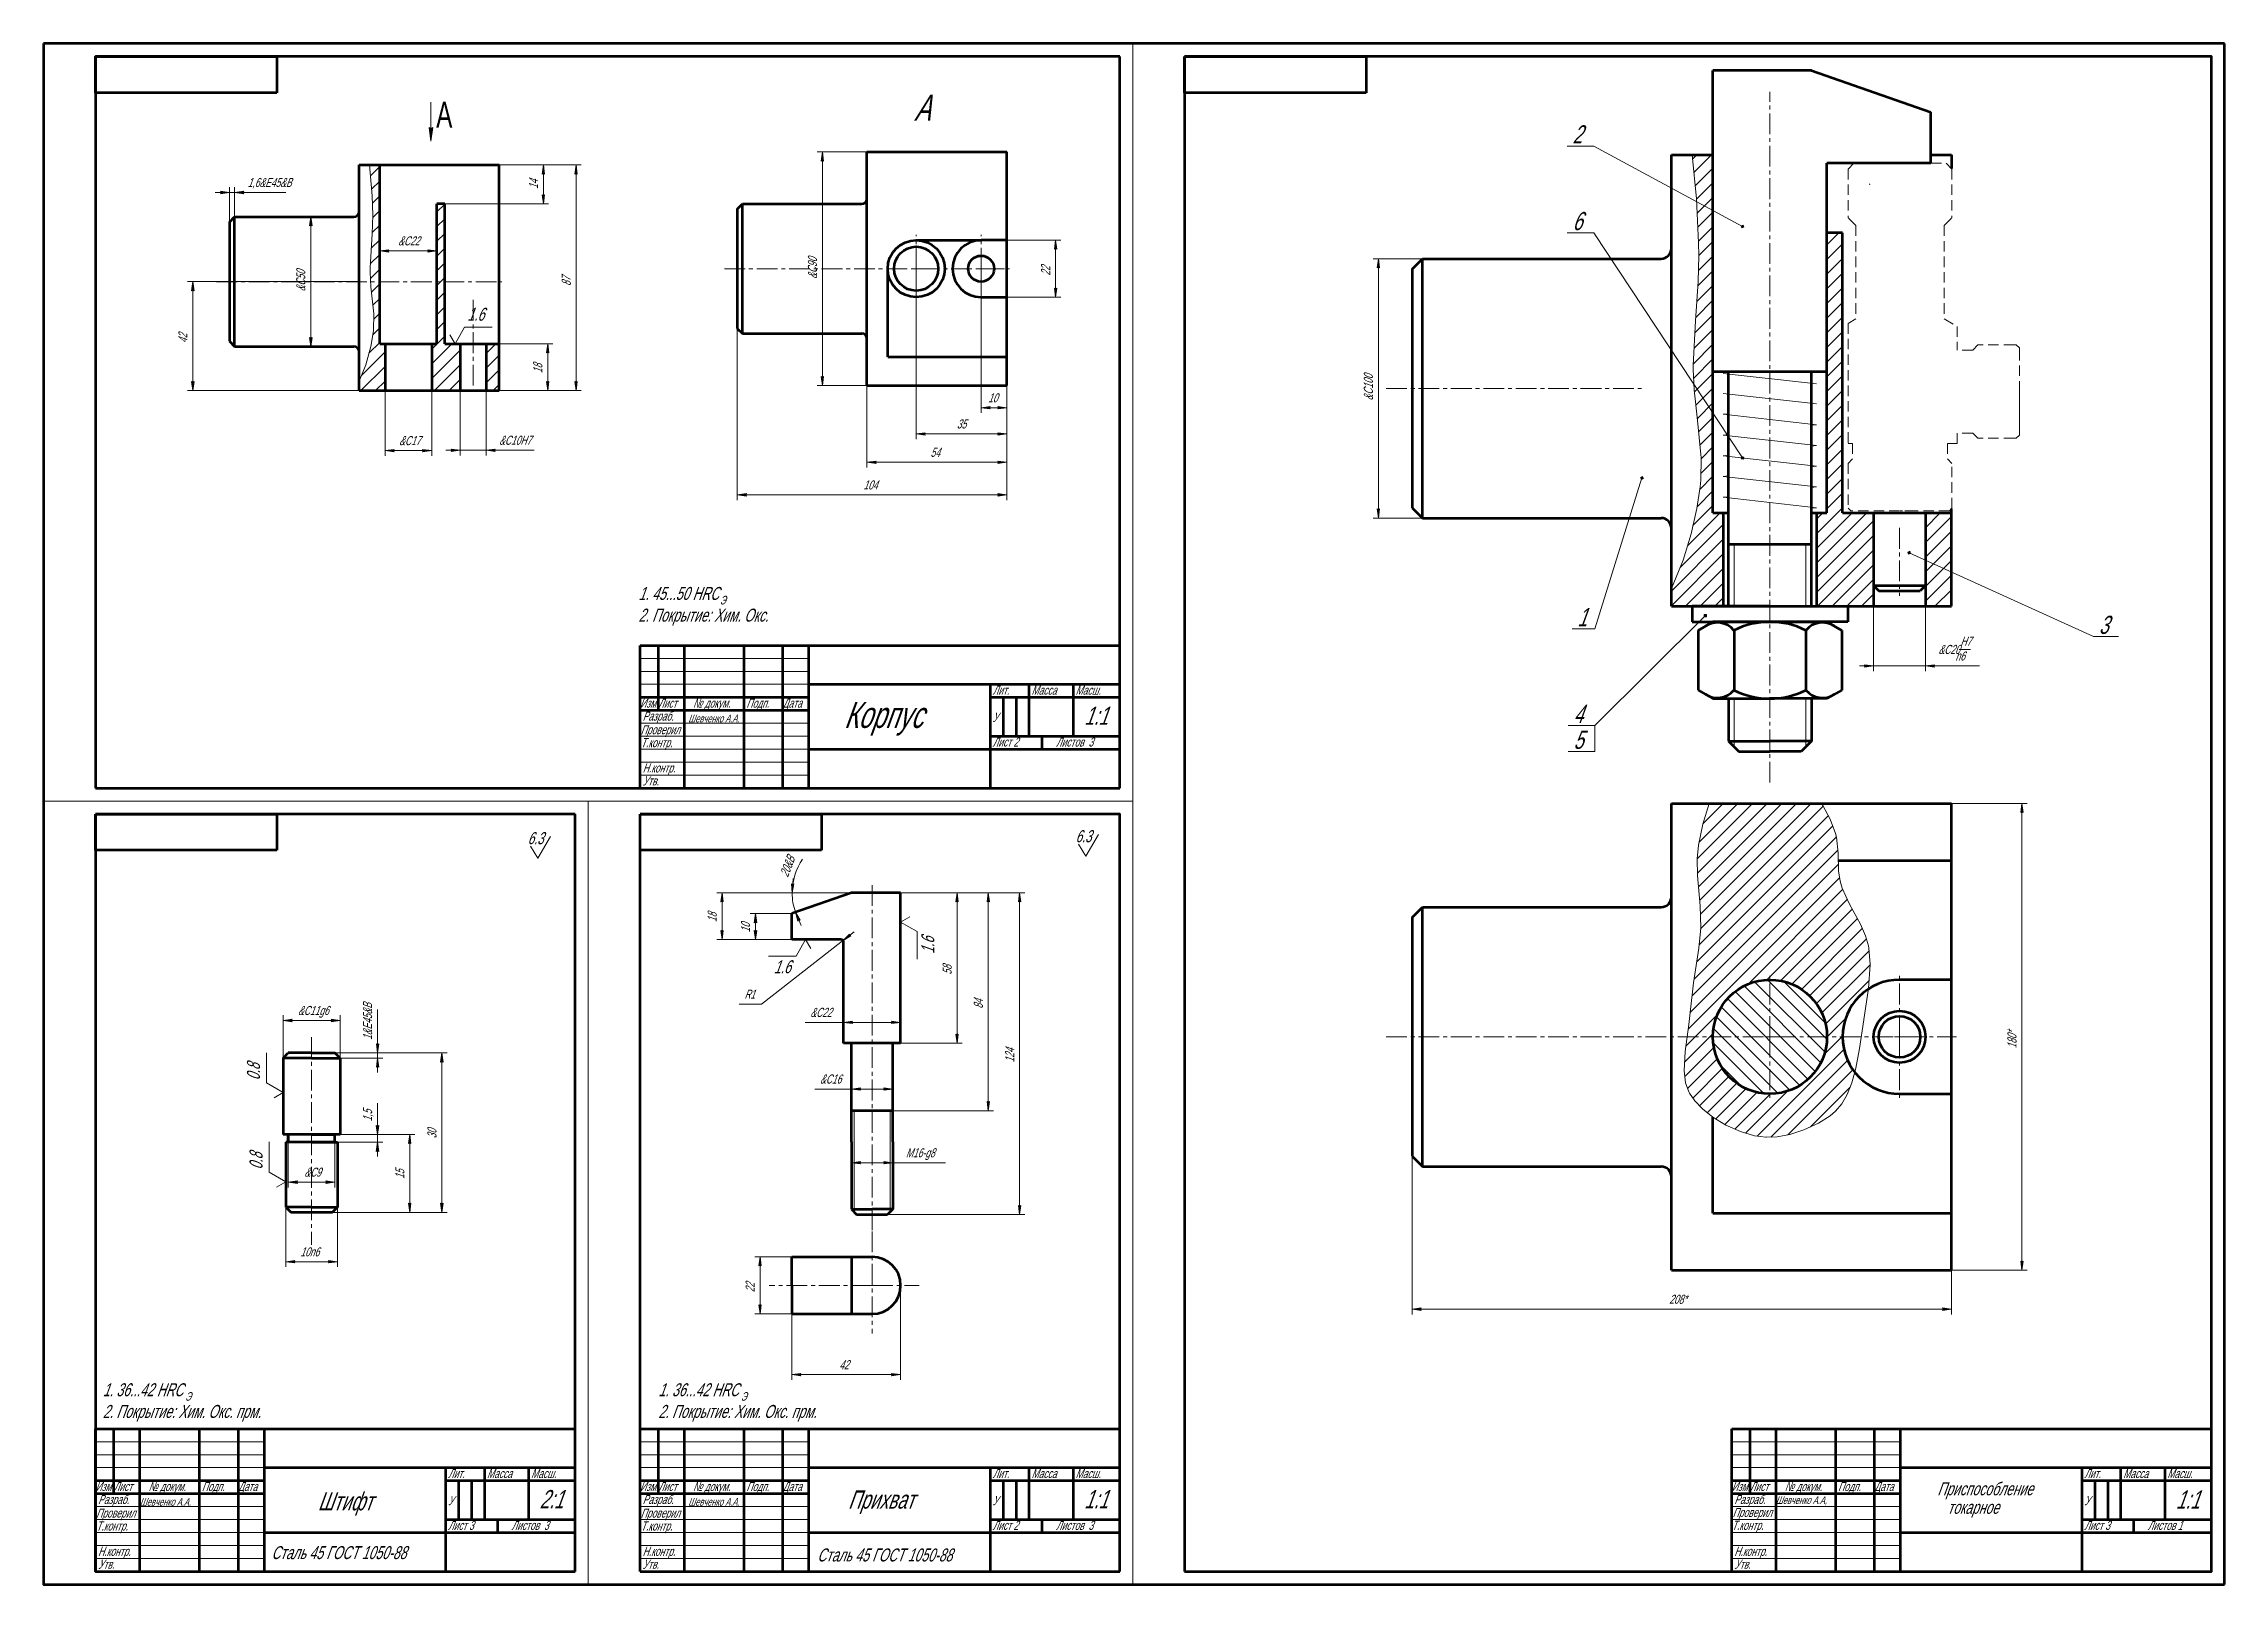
# Model space of a CAD drawing. Extents: x 0 to 841, y 720 to 1314.
import ezdxf

# ---------------------------------------------------------------- set-up
doc = ezdxf.new("R2010")
doc.units = 0
doc.header["$MEASUREMENT"] = 0
for name, pattern in [('K5LT_AXLED', [12.5, 8, -1.5, 1.5, -1.5]), ('K5LT_BASIC', [0]), ('K5LT_DASHED', [6, 4, -2]), ('K5LT_THIN', [0]), ('K5LT_THIN_INCLUDED_TO_HATCHING', [0])]:
    doc.linetypes.add(name, pattern=pattern)
doc.layers.add('0 VIEW0', color=7, linetype='Continuous')
doc.styles.add('K5_DIMSTYLE', font='win_eskd.shx', dxfattribs={"width": 0.7, "oblique": 15, "bigfont": 'b_eskd.shx'})
doc.styles.add('K5_TEXTSTYLE', font='win_eskd.shx', dxfattribs={"width": 0.7, "oblique": 15, "bigfont": 'b_eskd.shx'})
doc.dimstyles.new('K5_DIMSTYLE23', dxfattribs={"dimtxt": 3.5, "dimasz": 1, "dimexe": 2, "dimexo": 0, "dimgap": 1, "dimtad": 0, "dimtih": 1, "dimtoh": 1, "dimtxsty": 'K5_DIMSTYLE', "dimblk1": 'K5_INSIDE', "dimblk2": 'NONE', "dimsah": 1, "dimcen": 5, "dimdle": 5, "dimclrd": 7, "dimclre": 7, "dimclrt": 7, "dimadec": 0, "dimazin": 0, "dimtfac": 0.666, "dimtdec": 4, "dimtmove": 1, "dimatfit": 3, "dimfxl": 0, "dimtvp": 1, "dimtolj": 1, "dimtzin": 0, "dimarcsym": 0})
doc.dimstyles.new('K5_DIMSTYLE3', dxfattribs={"dimtxt": 3.5, "dimasz": 1, "dimexe": 2, "dimexo": 0, "dimgap": 1, "dimtad": 1, "dimtxsty": 'K5_DIMSTYLE', "dimblk1": 'K5_INSIDE', "dimblk2": 'K5_INSIDE', "dimsah": 1, "dimcen": 5, "dimdle": 5, "dimclrd": 7, "dimclre": 7, "dimclrt": 7, "dimadec": 0, "dimazin": 0, "dimtfac": 0.666, "dimtdec": 4, "dimtmove": 0, "dimatfit": 3, "dimfxl": 0, "dimtvp": 1, "dimtolj": 1, "dimtzin": 0, "dimarcsym": 0})
doc.dimstyles.new('K5_DIMSTYLE5', dxfattribs={"dimtxt": 3.5, "dimasz": 1, "dimexe": 2, "dimexo": 0, "dimgap": 1, "dimtad": 1, "dimtxsty": 'K5_DIMSTYLE', "dimblk1": 'K5_OUTSIDE', "dimblk2": 'K5_OUTSIDE', "dimsah": 1, "dimcen": 5, "dimdle": 5, "dimclrd": 7, "dimclre": 7, "dimclrt": 7, "dimadec": 0, "dimazin": 0, "dimtfac": 0.666, "dimtdec": 4, "dimtmove": 0, "dimatfit": 3, "dimfxl": 0, "dimtvp": 1, "dimtolj": 1, "dimtzin": 0, "dimarcsym": 0})
pattern_1 = [(45, (0, 0), (-2.828427, 2.828427), [])]

msp = doc.modelspace()

# ---------------------------------------------------------------- texts
at = {"layer": '0 VIEW0', "color": 7, "style": 'K5_TEXTSTYLE', "oblique": 20, "width": 0.7}
for s, height, p in [('A', 10, (335.657, 1284.29)), ('1. 45...50 HRC', 5, (229.412, 1099.527)), ('2. Покрытие: Хим. Окс.', 5, (229.412, 1091.168)), ('Э', 3.333, (260.731, 1097.792)), ('Изм.', 3.5, (230, 1058)), ('Лист', 3.5, (237, 1058)), ('№ докум.', 3.5, (250.432, 1058)), ('Подп.', 3.5, (271, 1058)), ('Дата', 3.5, (285, 1058)), ('Корпус ', 10, (308.633, 1050.196)), ('Лит.', 3.5, (365.962, 1063)), ('Масса', 3.5, (380.962, 1063)), ('Масш.', 3.5, (397.962, 1063)), ('Разраб.', 3.5, (231, 1053)), ('Шевченко А.А.', 3, (248.58, 1052.316)), ('У', 3.5, (365.962, 1052.545)), ('1:1', 7, (401.267, 1051.379)), ('Проверил', 3.5, (230.253, 1047.747)), ('Т.контр.', 3.5, (230.253, 1042.747)), ('Лист 2', 3.5, (365.962, 1043)), ('Листов  3', 3.5, (390.407, 1043)), ('Н.контр.', 3.5, (231, 1033)), ('Утв.', 3.5, (231, 1028)), ('6.3', 4.6667, (186.641, 1005.346)), ('6.3', 4.6667, (397.936, 1006.107)), ('1. 36...42 HRC', 5, (22.813, 792.533)), ('Э', 3.333, (54.53, 790.799)), ('1. 36...42 HRC', 5, (237.084, 792.533)), ('Э', 3.333, (268.801, 790.799)), ('2. Покрытие: Хим. Окс. прм. ', 5, (22.813, 784.175)), ('2. Покрытие: Хим. Окс. прм. ', 5, (237.084, 784.175)), ('Изм.', 3.5, (20, 756)), ('Лист', 3.5, (27, 756)), ('№ докум.', 3.5, (40.432, 756)), ('Подп.', 3.5, (61, 756)), ('Дата', 3.5, (75, 756)), ('Лит.', 3.5, (155.962, 761)), ('Масса', 3.5, (170.962, 761)), ('Масш.', 3.5, (187.962, 761)), ('Изм.', 3.5, (230, 756)), ('Лист', 3.5, (237, 756)), ('№ докум.', 3.5, (250.432, 756)), ('Подп.', 3.5, (271, 756)), ('Дата', 3.5, (285, 756)), ('Лит.', 3.5, (365.962, 761)), ('Масса', 3.5, (380.962, 761)), ('Масш.', 3.5, (397.962, 761)), ('Изм.', 3.5, (651, 756)), ('Лист', 3.5, (658, 756)), ('№ докум.', 3.5, (671.432, 756)), ('Подп.', 3.5, (692, 756)), ('Дата', 3.5, (706, 756)), ('Приспособление ', 5, (730.287, 754.342)), ('Лит.', 3.5, (786.962, 761)), ('Масса', 3.5, (801.962, 761)), ('Масш.', 3.5, (818.962, 761)), ('Проверил', 3.5, (20.253, 745.747)), ('Разраб.', 3.5, (21, 751)), ('Шевченко А.А.', 3, (37.095, 750.307)), ('Штифт', 7, (105.703, 748.537)), ('У', 3.5, (155.962, 750.545)), ('2:1', 7, (191.267, 749.379)), ('Проверил', 3.5, (230.253, 745.747)), ('Разраб.', 3.5, (231, 751)), ('Шевченко А.А.', 3, (248.58, 750.316)), ('Прихват ', 7, (310.23, 749.196)), ('У', 3.5, (365.962, 750.545)), ('1:1', 7, (401.267, 749.379)), ('Проверил', 3.5, (651.363, 746)), ('Разраб.', 3.5, (652, 751)), ('Шевченко А.А,', 3, (668, 751)), ('   токарное', 5, (730.287, 747.206)), ('У', 3.5, (786.962, 750.545)), ('1:1', 7, (822.269, 749.224)), ('Т.контр.', 3.5, (20.253, 740.747)), ('Лист 3', 3.5, (155.962, 741)), ('Листов  3', 3.5, (180.407, 741)), ('Т.контр.', 3.5, (230.253, 740.747)), ('Лист 2', 3.5, (365.962, 741)), ('Листов  3', 3.5, (390.407, 741)), ('Т.контр.', 3.5, (651, 741)), ('Лист 3', 3.5, (786.962, 741)), ('Листов 1', 3.5, (811.407, 741)), ('Н.контр.', 3.5, (21, 731)), ('Сталь 45 ГОСТ 1050-88', 5, (87.825, 729.741)), ('Н.контр.', 3.5, (231, 731)), ('Сталь 45 ГОСТ 1050-88', 5, (298.338, 728.833)), ('Н.контр.', 3.5, (652, 731)), ('Утв.', 3.5, (21, 726)), ('Утв.', 3.5, (231, 726)), ('Утв.', 3.5, (652, 726))]:
    msp.add_text(s, height=height, dxfattribs=at).set_placement(p)

# ---------------------------------------------------------------- blocks, each defined once
blk = doc.blocks.new('*U')
at = {"layer": '0 VIEW0', "color": 5, "linetype": 'K5LT_BASIC', "lineweight": 60}
for p, q in [((841, 1314), (0, 1314)), ((0, 1314), (0, 720)), ((841, 720), (841, 1314)), ((20, 1309), (90, 1309)), ((20, 1295), (20, 1309)), ((90, 1309), (90, 1295)), ((440, 1309), (510, 1309)), ((440, 1295), (440, 1309)), ((510, 1309), (510, 1295)), ((90, 1295), (20, 1295)), ((510, 1295), (440, 1295)), ((665.74, 1097.09), (635.74, 1097.09)), ((635.74, 1097.09), (635.74, 1091.09)), ((665.74, 1097.09), (695.74, 1097.09)), ((695.74, 1097.09), (695.74, 1091.09)), ((635.74, 1091.09), (665.74, 1091.09)), ((643.74, 1091.09), (638.03, 1087.79)), ((638.03, 1087.79), (638.03, 1064.79)), ((665.74, 1091.09), (643.74, 1091.09)), ((651.89, 1087.79), (651.89, 1064.79)), ((695.74, 1091.09), (665.74, 1091.09)), ((665.74, 1091.09), (687.74, 1091.09)), ((679.6, 1087.79), (679.6, 1064.79)), ((687.74, 1091.09), (693.46, 1087.79)), ((693.46, 1087.79), (693.46, 1064.79)), ((638.03, 1064.79), (643.74, 1061.49)), ((643.74, 1061.49), (665.74, 1061.49)), ((687.74, 1061.49), (665.74, 1061.49)), ((693.46, 1064.79), (687.74, 1061.49)), ((20, 1017), (90, 1017)), ((20, 1003), (20, 1017)), ((90, 1017), (90, 1003)), ((230, 1017), (300, 1017)), ((230, 1003), (230, 1017)), ((300, 1017), (300, 1003)), ((90, 1003), (20, 1003)), ((300, 1003), (230, 1003)), ((0, 720), (841, 720))]:
    blk.add_line(p, q, dxfattribs=at)
at = {"layer": '0 VIEW0', "color": 30, "linetype": 'K5LT_AXLED', "lineweight": 18}
for p, q in [((336.52, 1227.23), (336.52, 1240.23)), ((361.52, 1227.23), (361.52, 1240.23)), ((336.52, 1227.23), (334.52, 1227.23)), ((336.52, 1227.23), (338.52, 1227.23)), ((336.52, 1227.23), (336.52, 1214.23)), ((361.52, 1227.23), (359.52, 1227.23)), ((361.52, 1227.23), (363.52, 1227.23)), ((361.52, 1227.23), (361.52, 1214.23)), ((665.74, 931.09), (665.74, 955.09)), ((715.74, 931.09), (715.74, 955.09)), ((665.74, 931.09), (663.74, 931.09)), ((665.74, 931.09), (667.74, 931.09)), ((665.74, 931.09), (665.74, 907.09)), ((715.74, 931.09), (713.74, 931.09)), ((715.74, 931.09), (717.74, 931.09)), ((715.74, 931.09), (715.74, 907.09))]:
    blk.add_line(p, q, dxfattribs=at)
at = {"layer": '0 VIEW0', "color": 5, "linetype": 'K5LT_BASIC', "lineweight": 60}
for centre, radius, start, end in [((645.46, 1082.47), 8.34, 39.66161, 123.28555), ((665.74, 1060.34), 30.76, 90, 116.77834), ((665.74, 1060.34), 30.76, 63.22166, 90), ((686.02, 1082.47), 8.34, 56.71445, 140.33839), ((645.46, 1070.11), 8.34, 236.71445, 320.33839), ((665.74, 1092.25), 30.76, 243.22166, 270), ((665.74, 1092.25), 30.76, 270, 296.77834), ((686.02, 1070.11), 8.34, 219.66161, 303.28555)]:
    blk.add_arc(centre, radius, start, end, dxfattribs=at)
blk = doc.blocks.new('*D')
at = {"layer": '0 VIEW0'}
for points in [[(300.82, 1268.73), (300.36, 1272.23), (299.9, 1268.73), (300.36, 1269.08)], [(193.21, 1263.73), (192.75, 1267.23), (192.29, 1263.73), (192.75, 1264.08)], [(205.82, 1263.73), (205.36, 1267.23), (204.9, 1263.73), (205.36, 1264.08)], [(68.16, 1256.15), (71.66, 1256.61), (68.16, 1257.07), (68.51, 1256.61)], [(76.81, 1256.61), (77.16, 1257.07), (73.66, 1256.61), (77.16, 1256.15)], [(192.75, 1252.23), (193.21, 1255.73), (192.75, 1255.38), (192.29, 1255.73)], [(103.51, 1243.73), (103.05, 1247.23), (102.59, 1243.73), (103.05, 1244.08)], [(390.73, 1234.73), (390.26, 1238.23), (389.8, 1234.73), (390.26, 1235.08)], [(133.16, 1233.64), (132.81, 1234.1), (133.16, 1234.56), (129.66, 1234.1)], [(151.66, 1234.1), (148.16, 1234.56), (148.51, 1234.1), (148.16, 1233.64)], [(515.2, 1227.59), (514.74, 1231.09), (514.28, 1227.59), (514.74, 1227.94)], [(58.02, 1218.73), (57.55, 1222.23), (57.09, 1218.73), (57.55, 1219.08)], [(390.26, 1216.23), (390.73, 1219.73), (390.26, 1219.38), (389.8, 1219.73)], [(103.05, 1197.23), (103.51, 1200.73), (103.05, 1200.38), (102.59, 1200.73)], [(194.85, 1194.73), (194.39, 1198.23), (193.92, 1194.73), (194.39, 1195.08)], [(57.55, 1180.23), (58.02, 1183.73), (57.55, 1183.38), (57.09, 1183.73)], [(194.39, 1180.23), (194.85, 1183.73), (194.39, 1183.38), (193.92, 1183.73)], [(205.36, 1180.23), (205.82, 1183.73), (205.36, 1183.38), (204.9, 1183.73)], [(300.36, 1182.23), (300.82, 1185.73), (300.36, 1185.38), (299.9, 1185.73)], [(365.02, 1173.17), (364.67, 1173.63), (365.02, 1174.1), (361.52, 1173.63)], [(371.52, 1173.63), (368.02, 1174.1), (368.37, 1173.63), (368.02, 1173.17)], [(340.02, 1163.09), (339.67, 1163.55), (340.02, 1164.01), (336.52, 1163.55)], [(368.02, 1163.09), (371.52, 1163.55), (368.02, 1164.01), (368.37, 1163.55)], [(135.16, 1156.62), (134.81, 1157.08), (135.16, 1157.54), (131.66, 1157.08)], [(149.66, 1157.08), (146.16, 1157.54), (146.51, 1157.08), (146.16, 1156.62)], [(157.16, 1156.77), (160.66, 1157.23), (157.16, 1157.69), (157.51, 1157.23)], [(173.81, 1157.23), (174.16, 1157.69), (170.66, 1157.23), (174.16, 1156.77)], [(320.67, 1152.61), (321.02, 1153.07), (317.52, 1152.61), (321.02, 1152.15)], [(371.52, 1152.61), (368.02, 1153.07), (368.37, 1152.61), (368.02, 1152.15)], [(271.02, 1139.57), (270.67, 1140.03), (271.02, 1140.5), (267.52, 1140.03)], [(371.52, 1140.03), (368.02, 1140.5), (368.37, 1140.03), (368.02, 1139.57)], [(514.74, 1131.09), (515.2, 1134.59), (514.74, 1134.24), (514.28, 1134.59)], [(702.24, 1073.63), (705.74, 1074.09), (702.24, 1074.55), (702.59, 1074.09)], [(728.89, 1074.09), (729.24, 1074.55), (725.74, 1074.09), (729.24, 1073.63)], [(763.36, 1017.59), (762.9, 1021.09), (762.44, 1017.59), (762.9, 1017.94)], [(262.1, 983.1), (261.64, 986.6), (261.18, 983.1), (261.64, 983.45)], [(288.67, 986.6), (289.37, 990.06), (288.88, 989.74), (288.45, 990.12)], [(352.71, 983.1), (352.25, 986.6), (351.79, 983.1), (352.25, 983.45)], [(364.76, 983.1), (364.29, 986.6), (363.83, 983.1), (364.29, 983.45)], [(376.85, 983.1), (376.39, 986.6), (375.93, 983.1), (376.39, 983.45)], [(275, 975.1), (274.54, 978.6), (274.08, 975.1), (274.54, 975.45)], [(291.73, 976.06), (289.93, 979.1), (290.89, 975.7), (291.17, 976.2)], [(261.64, 968.6), (262.1, 972.1), (261.64, 971.75), (261.18, 972.1)], [(274.54, 968.6), (275, 972.1), (274.54, 971.75), (274.08, 972.1)], [(310.77, 970.15), (311.33, 970), (308.29, 968.21), (310.76, 970.73)], [(95.86, 936.93), (95.51, 937.39), (95.86, 937.85), (92.36, 937.39)], [(114.36, 937.39), (110.86, 937.85), (111.21, 937.39), (110.86, 936.93)], [(312, 936.2), (311.65, 936.66), (312, 937.12), (308.5, 936.66)], [(330.5, 936.66), (327, 937.12), (327.35, 936.66), (327, 936.2)], [(128.78, 924.88), (129.24, 928.38), (128.78, 928.03), (128.32, 928.38)], [(352.25, 928.6), (352.71, 932.1), (352.25, 931.75), (351.79, 932.1)], [(129.24, 919.38), (128.78, 922.88), (128.32, 919.38), (128.78, 919.73)], [(154.04, 921.38), (153.58, 924.88), (153.12, 921.38), (153.58, 921.73)], [(315, 910.51), (314.65, 910.97), (315, 911.43), (311.5, 910.97)], [(324, 910.51), (327.5, 910.97), (324, 911.43), (324.35, 910.97)], [(364.29, 902.6), (364.76, 906.1), (364.29, 905.75), (363.83, 906.1)], [(128.76, 893.43), (129.22, 896.93), (128.76, 896.58), (128.3, 896.93)], [(141.67, 889.93), (141.21, 893.43), (140.75, 889.93), (141.21, 890.28)], [(129.22, 886.93), (128.76, 890.43), (128.3, 886.93), (128.76, 887.28)], [(97.86, 874.6), (97.51, 875.06), (97.86, 875.52), (94.36, 875.06)], [(112.36, 875.06), (108.86, 875.52), (109.21, 875.06), (108.86, 874.6)], [(314.65, 882.56), (315, 883.02), (311.5, 882.56), (315, 882.1)], [(327.5, 882.56), (324, 883.02), (324.35, 882.56), (324, 882.1)], [(141.21, 863.43), (141.67, 866.93), (141.21, 866.58), (140.75, 866.93)], [(153.58, 863.43), (154.04, 866.93), (153.58, 866.58), (153.12, 866.93)], [(376.39, 862.6), (376.85, 866.1), (376.39, 865.75), (375.93, 866.1)], [(96.86, 843.92), (96.51, 844.38), (96.86, 844.84), (93.36, 844.38)], [(113.36, 844.38), (109.86, 844.84), (110.21, 844.38), (109.86, 843.92)], [(276.74, 842.76), (276.28, 846.26), (275.82, 842.76), (276.28, 843.11)], [(762.9, 841.09), (763.36, 844.59), (762.9, 844.24), (762.44, 844.59)], [(276.28, 824.26), (276.74, 827.76), (276.28, 827.41), (275.82, 827.76)], [(531.24, 825.63), (530.89, 826.09), (531.24, 826.55), (527.74, 826.09)], [(732.24, 825.63), (735.74, 826.09), (732.24, 826.55), (732.59, 826.09)], [(292, 800.41), (291.65, 800.87), (292, 801.33), (288.5, 800.87)], [(330.5, 800.87), (327, 801.33), (327.35, 800.87), (327, 800.41)]]:
    blk.add_hatch(color=7, dxfattribs=at).paths.add_polyline_path(points)
at = {"layer": '0 VIEW0', "color": 7, "linetype": 'K5LT_THIN', "lineweight": 18}
for p, q in [((317.52, 1272.23), (298.36, 1272.23)), ((299.9, 1268.73), (300.36, 1272.23)), ((300.36, 1272.23), (300.82, 1268.73)), ((300.36, 1272.23), (300.36, 1182.23)), ((154.66, 1267.23), (194.75, 1267.23)), ((175.66, 1267.23), (207.36, 1267.23)), ((192.29, 1263.73), (192.75, 1267.23)), ((192.75, 1264.08), (192.29, 1263.73)), ((192.75, 1267.23), (193.21, 1263.73)), ((192.75, 1252.23), (192.75, 1267.23)), ((193.21, 1263.73), (192.75, 1264.08)), ((204.9, 1263.73), (205.36, 1267.23)), ((205.36, 1264.08), (204.9, 1263.73)), ((205.36, 1267.23), (205.82, 1263.73)), ((205.36, 1267.23), (205.36, 1180.23)), ((205.82, 1263.73), (205.36, 1264.08)), ((300.36, 1269.08), (299.9, 1268.73)), ((300.82, 1268.73), (300.36, 1269.08)), ((71.66, 1256.61), (66.16, 1256.61)), ((71.66, 1256.61), (68.16, 1257.07)), ((68.16, 1257.07), (68.51, 1256.61)), ((68.51, 1256.61), (68.16, 1256.15)), ((68.16, 1256.15), (71.66, 1256.61)), ((71.66, 1245.23), (71.66, 1258.61)), ((71.66, 1256.61), (73.66, 1256.61)), ((73.66, 1245.23), (73.66, 1258.61)), ((77.16, 1257.07), (73.66, 1256.61)), ((73.66, 1256.61), (77.16, 1256.15)), ((73.66, 1256.61), (79.16, 1256.61)), ((73.66, 1256.61), (93.39, 1256.61)), ((76.81, 1256.61), (77.16, 1257.07)), ((77.16, 1256.15), (76.81, 1256.61)), ((192.75, 1252.23), (192.29, 1255.73)), ((192.29, 1255.73), (192.75, 1255.38)), ((192.75, 1255.38), (193.21, 1255.73)), ((193.21, 1255.73), (192.75, 1252.23)), ((73.66, 1247.23), (105.05, 1247.23)), ((102.59, 1243.73), (103.05, 1247.23)), ((103.05, 1247.23), (103.51, 1243.73)), ((103.05, 1247.23), (103.05, 1197.23)), ((154.66, 1252.23), (194.75, 1252.23)), ((103.05, 1244.08), (102.59, 1243.73)), ((103.51, 1243.73), (103.05, 1244.08)), ((371.52, 1238.23), (392.26, 1238.23)), ((389.8, 1234.73), (390.26, 1238.23)), ((390.26, 1238.23), (390.73, 1234.73)), ((390.26, 1238.23), (390.26, 1216.23)), ((129.66, 1222.23), (129.66, 1236.1)), ((129.66, 1234.1), (133.16, 1234.56)), ((133.16, 1233.64), (129.66, 1234.1)), ((129.66, 1234.1), (151.66, 1234.1)), ((133.16, 1234.56), (132.81, 1234.1)), ((132.81, 1234.1), (133.16, 1233.64)), ((148.51, 1234.1), (148.16, 1234.56)), ((148.16, 1234.56), (151.66, 1234.1)), ((151.66, 1234.1), (148.16, 1233.64)), ((148.16, 1233.64), (148.51, 1234.1)), ((151.66, 1222.23), (151.66, 1236.1)), ((390.26, 1235.08), (389.8, 1234.73)), ((390.73, 1234.73), (390.26, 1235.08)), ((531.74, 1231.09), (512.74, 1231.09)), ((514.28, 1227.59), (514.74, 1231.09)), ((514.74, 1227.94), (514.28, 1227.59)), ((514.74, 1231.09), (515.2, 1227.59)), ((514.74, 1231.09), (514.74, 1131.09)), ((515.2, 1227.59), (514.74, 1227.94)), ((121.66, 1222.23), (55.55, 1222.23)), ((57.09, 1218.73), (57.55, 1222.23)), ((57.55, 1222.23), (58.02, 1218.73)), ((57.55, 1222.23), (57.55, 1180.23)), ((267.52, 1227.23), (267.52, 1138.03)), ((336.52, 1227.23), (336.52, 1161.55)), ((361.52, 1227.23), (361.52, 1171.63)), ((371.52, 1227.23), (371.52, 1161.55)), ((371.52, 1227.23), (371.52, 1171.63)), ((390.26, 1216.23), (389.8, 1219.73)), ((389.8, 1219.73), (390.26, 1219.38)), ((390.26, 1219.38), (390.73, 1219.73)), ((390.73, 1219.73), (390.26, 1216.23)), ((57.55, 1219.08), (57.09, 1218.73)), ((58.02, 1218.73), (57.55, 1219.08)), ((371.52, 1216.23), (392.26, 1216.23)), ((73.66, 1197.23), (105.05, 1197.23)), ((103.05, 1197.23), (102.59, 1200.73)), ((102.59, 1200.73), (103.05, 1200.38)), ((103.05, 1200.38), (103.51, 1200.73)), ((103.51, 1200.73), (103.05, 1197.23)), ((175.66, 1198.23), (196.39, 1198.23)), ((193.92, 1194.73), (194.39, 1198.23)), ((194.39, 1195.08), (193.92, 1194.73)), ((194.39, 1198.23), (194.85, 1194.73)), ((194.39, 1198.23), (194.39, 1180.23)), ((194.85, 1194.73), (194.39, 1195.08)), ((121.66, 1180.23), (55.55, 1180.23)), ((57.55, 1180.23), (57.09, 1183.73)), ((57.09, 1183.73), (57.55, 1183.38)), ((57.55, 1183.38), (58.02, 1183.73)), ((58.02, 1183.73), (57.55, 1180.23)), ((131.66, 1180.23), (131.66, 1155.08)), ((149.66, 1180.23), (149.66, 1155.08)), ((160.66, 1180.23), (160.66, 1155.23)), ((170.66, 1180.23), (170.66, 1155.23)), ((175.66, 1180.23), (196.39, 1180.23)), ((175.66, 1180.23), (207.36, 1180.23)), ((194.39, 1180.23), (193.92, 1183.73)), ((193.92, 1183.73), (194.39, 1183.38)), ((194.39, 1183.38), (194.85, 1183.73)), ((194.85, 1183.73), (194.39, 1180.23)), ((205.36, 1180.23), (204.9, 1183.73)), ((204.9, 1183.73), (205.36, 1183.38)), ((205.36, 1183.38), (205.82, 1183.73)), ((205.82, 1183.73), (205.36, 1180.23)), ((317.52, 1182.23), (298.36, 1182.23)), ((300.36, 1182.23), (299.9, 1185.73)), ((299.9, 1185.73), (300.36, 1185.38)), ((300.36, 1185.38), (300.82, 1185.73)), ((300.82, 1185.73), (300.36, 1182.23)), ((317.52, 1182.23), (317.52, 1150.61)), ((371.52, 1182.23), (371.52, 1138.03)), ((371.52, 1182.23), (371.52, 1150.61)), ((361.52, 1173.63), (365.02, 1174.1)), ((365.02, 1173.17), (361.52, 1173.63)), ((361.52, 1173.63), (371.52, 1173.63)), ((365.02, 1174.1), (364.67, 1173.63)), ((364.67, 1173.63), (365.02, 1173.17)), ((368.37, 1173.63), (368.02, 1174.1)), ((368.02, 1174.1), (371.52, 1173.63)), ((371.52, 1173.63), (368.02, 1173.17)), ((368.02, 1173.17), (368.37, 1173.63)), ((336.52, 1163.55), (340.02, 1164.01)), ((340.02, 1163.09), (336.52, 1163.55)), ((371.52, 1163.55), (336.52, 1163.55)), ((340.02, 1164.01), (339.67, 1163.55)), ((339.67, 1163.55), (340.02, 1163.09)), ((368.37, 1163.55), (368.02, 1164.01)), ((368.02, 1164.01), (371.52, 1163.55)), ((371.52, 1163.55), (368.02, 1163.09)), ((368.02, 1163.09), (368.37, 1163.55)), ((131.66, 1157.08), (135.16, 1157.54)), ((135.16, 1156.62), (131.66, 1157.08)), ((131.66, 1157.08), (149.66, 1157.08)), ((135.16, 1157.54), (134.81, 1157.08)), ((134.81, 1157.08), (135.16, 1156.62)), ((146.51, 1157.08), (146.16, 1157.54)), ((146.16, 1157.54), (149.66, 1157.08)), ((149.66, 1157.08), (146.16, 1156.62)), ((146.16, 1156.62), (146.51, 1157.08)), ((160.66, 1157.23), (155.16, 1157.23)), ((160.66, 1157.23), (157.16, 1157.69)), ((157.16, 1157.69), (157.51, 1157.23)), ((157.51, 1157.23), (157.16, 1156.77)), ((157.16, 1156.77), (160.66, 1157.23)), ((160.66, 1157.23), (170.66, 1157.23)), ((174.16, 1157.69), (170.66, 1157.23)), ((170.66, 1157.23), (174.16, 1156.77)), ((170.66, 1157.23), (176.16, 1157.23)), ((170.66, 1157.23), (189.19, 1157.23)), ((173.81, 1157.23), (174.16, 1157.69)), ((174.16, 1156.77), (173.81, 1157.23)), ((317.52, 1152.61), (321.02, 1153.07)), ((321.02, 1152.15), (317.52, 1152.61)), ((317.52, 1152.61), (371.52, 1152.61)), ((321.02, 1153.07), (320.67, 1152.61)), ((320.67, 1152.61), (321.02, 1152.15)), ((368.37, 1152.61), (368.02, 1153.07)), ((368.02, 1153.07), (371.52, 1152.61)), ((371.52, 1152.61), (368.02, 1152.15)), ((368.02, 1152.15), (368.37, 1152.61)), ((267.52, 1140.03), (271.02, 1140.5)), ((271.02, 1139.57), (267.52, 1140.03)), ((371.52, 1140.03), (267.52, 1140.03)), ((271.02, 1140.5), (270.67, 1140.03)), ((270.67, 1140.03), (271.02, 1139.57)), ((368.37, 1140.03), (368.02, 1140.5)), ((368.02, 1140.5), (371.52, 1140.03)), ((371.52, 1140.03), (368.02, 1139.57)), ((368.02, 1139.57), (368.37, 1140.03)), ((531.74, 1131.09), (512.74, 1131.09)), ((514.74, 1131.09), (514.28, 1134.59)), ((514.28, 1134.59), (514.74, 1134.24)), ((514.74, 1134.24), (515.2, 1134.59)), ((515.2, 1134.59), (514.74, 1131.09)), ((705.74, 1097.09), (705.74, 1072.09)), ((725.74, 1097.09), (725.74, 1072.09)), ((738.68, 1080.44), (743.12, 1080.44)), ((705.74, 1074.09), (700.24, 1074.09)), ((705.74, 1074.09), (702.24, 1074.55)), ((702.24, 1074.55), (702.59, 1074.09)), ((702.59, 1074.09), (702.24, 1073.63)), ((702.24, 1073.63), (705.74, 1074.09)), ((705.74, 1074.09), (725.74, 1074.09)), ((729.24, 1074.55), (725.74, 1074.09)), ((725.74, 1074.09), (729.24, 1073.63)), ((725.74, 1074.09), (731.24, 1074.09)), ((725.74, 1074.09), (746.51, 1074.09)), ((728.89, 1074.09), (729.24, 1074.55)), ((729.24, 1073.63), (728.89, 1074.09)), ((735.74, 1021.09), (764.9, 1021.09)), ((762.44, 1017.59), (762.9, 1021.09)), ((762.9, 1017.94), (762.44, 1017.59)), ((762.9, 1021.09), (763.36, 1017.59)), ((762.9, 841.09), (762.9, 1021.09)), ((763.36, 1017.59), (762.9, 1017.94)), ((308.5, 986.6), (259.64, 986.6)), ((261.18, 983.1), (261.64, 986.6)), ((261.64, 986.6), (262.1, 983.1)), ((261.64, 968.6), (261.64, 986.6)), ((297.5, 986.6), (286.67, 986.6)), ((288.88, 989.74), (288.45, 990.12)), ((288.45, 990.12), (288.67, 986.6)), ((288.67, 986.6), (289.05, 992.08)), ((288.67, 986.6), (289.37, 990.06)), ((289.37, 990.06), (288.88, 989.74)), ((325.5, 986.6), (378.39, 986.6)), ((327.5, 986.6), (366.29, 986.6)), ((330.5, 986.6), (354.25, 986.6)), ((351.79, 983.1), (352.25, 986.6)), ((352.25, 986.6), (352.71, 983.1)), ((352.25, 928.6), (352.25, 986.6)), ((363.83, 983.1), (364.29, 986.6)), ((364.29, 986.6), (364.76, 983.1)), ((364.29, 902.6), (364.29, 986.6)), ((375.93, 983.1), (376.39, 986.6)), ((376.39, 986.6), (376.85, 983.1)), ((376.39, 862.6), (376.39, 986.6)), ((261.64, 983.45), (261.18, 983.1)), ((262.1, 983.1), (261.64, 983.45)), ((288.5, 978.6), (272.54, 978.6)), ((274.08, 975.1), (274.54, 978.6)), ((274.54, 978.6), (275, 975.1)), ((274.54, 968.6), (274.54, 978.6)), ((288.5, 978.6), (291.82, 979.75)), ((289.93, 979.1), (290.89, 975.7)), ((291.73, 976.06), (289.93, 979.1)), ((289.93, 979.1), (292.1, 974.04)), ((290.89, 975.7), (291.17, 976.2)), ((291.17, 976.2), (291.73, 976.06)), ((352.25, 983.45), (351.79, 983.1)), ((352.71, 983.1), (352.25, 983.45)), ((364.29, 983.45), (363.83, 983.1)), ((364.76, 983.1), (364.29, 983.45)), ((376.39, 983.45), (375.93, 983.1)), ((376.85, 983.1), (376.39, 983.45)), ((308.5, 968.6), (259.64, 968.6)), ((261.64, 968.6), (261.18, 972.1)), ((261.18, 972.1), (261.64, 971.75)), ((261.64, 971.75), (262.1, 972.1)), ((262.1, 972.1), (261.64, 968.6)), ((288.5, 968.6), (272.54, 968.6)), ((274.54, 975.45), (274.08, 975.1)), ((274.54, 968.6), (274.08, 972.1)), ((274.08, 972.1), (274.54, 971.75)), ((275, 975.1), (274.54, 975.45)), ((274.54, 971.75), (275, 972.1)), ((275, 972.1), (274.54, 968.6)), ((307.5, 967.6), (276.83, 943.67)), ((307.5, 967.6), (308.29, 968.21)), ((308.29, 968.21), (312.62, 971.6)), ((310.76, 970.73), (308.29, 968.21)), ((308.29, 968.21), (311.33, 970)), ((310.77, 970.15), (310.76, 970.73)), ((311.33, 970), (310.77, 970.15)), ((276.83, 943.67), (268.25, 943.67)), ((92.36, 922.88), (92.36, 939.39)), ((92.36, 937.39), (95.86, 937.85)), ((95.86, 936.93), (92.36, 937.39)), ((92.36, 937.39), (114.36, 937.39)), ((95.86, 937.85), (95.51, 937.39)), ((95.51, 937.39), (95.86, 936.93)), ((111.21, 937.39), (110.86, 937.85)), ((110.86, 937.85), (114.36, 937.39)), ((114.36, 937.39), (110.86, 936.93)), ((110.86, 936.93), (111.21, 937.39)), ((114.36, 922.88), (114.36, 939.39)), ((128.78, 924.88), (128.78, 941.65)), ((308.5, 936.66), (293.68, 936.66)), ((308.5, 936.66), (312, 937.12)), ((312, 936.2), (308.5, 936.66)), ((308.5, 936.66), (330.5, 936.66)), ((312, 937.12), (311.65, 936.66)), ((311.65, 936.66), (312, 936.2)), ((327.35, 936.66), (327, 937.12)), ((327, 937.12), (330.5, 936.66)), ((330.5, 936.66), (327, 936.2)), ((327, 936.2), (327.35, 936.66)), ((128.78, 928.03), (128.32, 928.38)), ((128.32, 928.38), (128.78, 924.88)), ((128.78, 924.88), (128.78, 930.38)), ((128.78, 924.88), (129.24, 928.38)), ((129.24, 928.38), (128.78, 928.03)), ((330.5, 928.6), (354.25, 928.6)), ((352.25, 928.6), (351.79, 932.1)), ((351.79, 932.1), (352.25, 931.75)), ((352.25, 931.75), (352.71, 932.1)), ((352.71, 932.1), (352.25, 928.6)), ((527.74, 931.09), (527.74, 824.09)), ((111.36, 924.88), (155.58, 924.88)), ((112.36, 924.88), (130.78, 924.88)), ((112.36, 922.88), (130.78, 922.88)), ((128.78, 922.88), (128.32, 919.38)), ((128.32, 919.38), (128.78, 919.73)), ((128.78, 924.88), (128.78, 922.88)), ((129.24, 919.38), (128.78, 922.88)), ((128.78, 922.88), (128.78, 917.38)), ((128.78, 919.73), (129.24, 919.38)), ((153.12, 921.38), (153.58, 924.88)), ((153.58, 921.73), (153.12, 921.38)), ((153.58, 924.88), (154.04, 921.38)), ((153.58, 863.43), (153.58, 924.88)), ((154.04, 921.38), (153.58, 921.73)), ((311.5, 910.97), (297.42, 910.97)), ((311.5, 913.91), (311.5, 908.97)), ((311.5, 910.97), (315, 911.43)), ((315, 910.51), (311.5, 910.97)), ((311.5, 910.97), (327.5, 910.97)), ((315, 911.43), (314.65, 910.97)), ((314.65, 910.97), (315, 910.51)), ((324.35, 910.97), (324, 911.43)), ((324, 911.43), (327.5, 910.97)), ((327.5, 910.97), (324, 910.51)), ((324, 910.51), (324.35, 910.97)), ((327.5, 913.91), (327.5, 908.97)), ((128.76, 893.43), (128.76, 905.48)), ((327.5, 902.6), (366.29, 902.6)), ((364.29, 902.6), (363.83, 906.1)), ((363.83, 906.1), (364.29, 905.75)), ((364.29, 905.75), (364.76, 906.1)), ((364.76, 906.1), (364.29, 902.6)), ((103.36, 893.43), (143.21, 893.43)), ((112.36, 893.43), (130.76, 893.43)), ((128.76, 896.58), (128.3, 896.93)), ((128.3, 896.93), (128.76, 893.43)), ((128.76, 893.43), (128.76, 898.93)), ((128.76, 893.43), (129.22, 896.93)), ((129.22, 896.93), (128.76, 896.58)), ((128.76, 893.43), (128.76, 890.43)), ((140.75, 889.93), (141.21, 893.43)), ((141.21, 893.43), (141.67, 889.93)), ((141.21, 863.43), (141.21, 893.43)), ((94.36, 890.43), (94.36, 873.06)), ((112.36, 890.43), (112.36, 873.06)), ((112.36, 890.43), (130.76, 890.43)), ((128.76, 890.43), (128.3, 886.93)), ((128.3, 886.93), (128.76, 887.28)), ((129.22, 886.93), (128.76, 890.43)), ((128.76, 890.43), (128.76, 884.93)), ((128.76, 887.28), (129.22, 886.93)), ((141.21, 890.28), (140.75, 889.93)), ((141.67, 889.93), (141.21, 890.28)), ((94.36, 875.06), (97.86, 875.52)), ((97.86, 874.6), (94.36, 875.06)), ((94.36, 875.06), (112.36, 875.06)), ((97.86, 875.52), (97.51, 875.06)), ((97.51, 875.06), (97.86, 874.6)), ((109.21, 875.06), (108.86, 875.52)), ((108.86, 875.52), (112.36, 875.06)), ((112.36, 875.06), (108.86, 874.6)), ((108.86, 874.6), (109.21, 875.06)), ((311.5, 882.56), (315, 883.02)), ((315, 882.1), (311.5, 882.56)), ((311.5, 882.56), (327.5, 882.56)), ((315, 883.02), (314.65, 882.56)), ((314.65, 882.56), (315, 882.1)), ((324.35, 882.56), (324, 883.02)), ((324, 883.02), (327.5, 882.56)), ((327.5, 882.56), (324, 882.1)), ((324, 882.1), (324.35, 882.56)), ((327.5, 882.56), (347.87, 882.56)), ((141.21, 863.43), (140.75, 866.93)), ((140.75, 866.93), (141.21, 866.58)), ((141.21, 866.58), (141.67, 866.93)), ((141.67, 866.93), (141.21, 863.43)), ((153.58, 863.43), (153.12, 866.93)), ((153.12, 866.93), (153.58, 866.58)), ((153.58, 866.58), (154.04, 866.93)), ((154.04, 866.93), (153.58, 863.43)), ((93.36, 865.43), (93.36, 842.38)), ((103.36, 863.43), (143.21, 863.43)), ((111.36, 863.43), (155.58, 863.43)), ((113.36, 865.43), (113.36, 842.38)), ((325.5, 862.6), (378.39, 862.6)), ((376.39, 862.6), (375.93, 866.1)), ((375.93, 866.1), (376.39, 865.75)), ((376.39, 865.75), (376.85, 866.1)), ((376.85, 866.1), (376.39, 862.6)), ((93.36, 844.38), (96.86, 844.84)), ((96.86, 843.92), (93.36, 844.38)), ((113.36, 844.38), (93.36, 844.38)), ((96.86, 844.84), (96.51, 844.38)), ((96.51, 844.38), (96.86, 843.92)), ((110.21, 844.38), (109.86, 844.84)), ((109.86, 844.84), (113.36, 844.38)), ((113.36, 844.38), (109.86, 843.92)), ((109.86, 843.92), (110.21, 844.38)), ((288.5, 846.26), (274.28, 846.26)), ((275.82, 842.76), (276.28, 846.26)), ((276.28, 843.11), (275.82, 842.76)), ((276.28, 846.26), (276.74, 842.76)), ((276.28, 846.26), (276.28, 824.26)), ((276.74, 842.76), (276.28, 843.11)), ((735.74, 841.09), (735.74, 824.09)), ((735.74, 841.09), (764.9, 841.09)), ((762.9, 841.09), (762.44, 844.59)), ((762.44, 844.59), (762.9, 844.24)), ((762.9, 844.24), (763.36, 844.59)), ((763.36, 844.59), (762.9, 841.09)), ((288.5, 835.26), (288.5, 798.87)), ((330.5, 835.26), (330.5, 798.87)), ((288.5, 824.26), (274.28, 824.26)), ((276.28, 824.26), (275.82, 827.76)), ((275.82, 827.76), (276.28, 827.41)), ((276.28, 827.41), (276.74, 827.76)), ((276.74, 827.76), (276.28, 824.26)), ((527.74, 826.09), (531.24, 826.55)), ((531.24, 825.63), (527.74, 826.09)), ((735.74, 826.09), (527.74, 826.09)), ((531.24, 826.55), (530.89, 826.09)), ((530.89, 826.09), (531.24, 825.63)), ((732.59, 826.09), (732.24, 826.55)), ((732.24, 826.55), (735.74, 826.09)), ((735.74, 826.09), (732.24, 825.63)), ((732.24, 825.63), (732.59, 826.09)), ((288.5, 800.87), (292, 801.33)), ((292, 800.41), (288.5, 800.87)), ((288.5, 800.87), (330.5, 800.87)), ((292, 801.33), (291.65, 800.87)), ((291.65, 800.87), (292, 800.41)), ((327.35, 800.87), (327, 801.33)), ((327, 801.33), (330.5, 800.87)), ((330.5, 800.87), (327, 800.41)), ((327, 800.41), (327.35, 800.87))]:
    blk.add_line(p, q, dxfattribs=at)
for start, end in [(145.34087, 180), (180, 199.17901)]:
    blk.add_arc((311.5, 986.6), 22.83, start, end, dxfattribs=at)
at = {"layer": '0 VIEW0', "color": 7, "style": 'K5_TEXTSTYLE', "oblique": 20, "width": 0.7}
for s, p in [('1,6&E45&B', (78.66, 1258.72)), ('&C22', (136.75, 1236.21)), ('10', (364.23, 1175.71)), ('35', (352.14, 1165.63)), ('&C17', (137.12, 1159.2)), ('&C10H7', (175.66, 1159.34)), ('54', (342, 1154.68)), ('104', (316.12, 1142.11)), ('Н7', (739.19, 1081.86)), ('&C20', (730.74, 1078.69)), ('n6', (737.26, 1076.17)), ('&C11g6', (98.11, 939.5)), ('R', (270.25, 945.75)), ('1', (272.47, 945.75)), ('&C22', (295.68, 938.77)), ('&C16', (299.42, 913.08)), ('М16-g8', (332.5, 884.64)), ('&C9', (100.56, 877.17)), ('10n6', (98.99, 846.45)), ('208*', (626.86, 828.17)), ('42', (306.84, 802.94))]:
    blk.add_text(s, height=3.5, dxfattribs=at).set_placement(p)
for s, rotation, p in [('14', 90, (190.68, 1257.94)), ('&C90', 90, (298.25, 1223.32)), ('22', 90, (388.19, 1224.57)), ('&C50', 90, (100.93, 1218.46)), ('87', 90, (203.29, 1220.57)), ('42', 90, (55.48, 1198.57)), ('18', 90, (192.31, 1186.94)), ('&C100', 90, (512.63, 1176.44)), ('20&B', 68.8759, (287.01, 992.41)), ('18', 90, (259.57, 975.31)), ('10', 90, (272.46, 971.31)), ('58', 90, (350.18, 955.08)), ('1&E45&B', 90, (126.67, 929.88)), ('84', 90, (362.22, 941.94)), ('180*', 90, (760.83, 926.58)), ('124', 90, (374.32, 921.2)), ('1,5', 90, (126.69, 898.43)), ('30', 90, (151.51, 891.91)), ('15', 90, (139.13, 876.28)), ('22', 90, (274.21, 832.6))]:
    blk.add_text(s, height=3.5, rotation=rotation, dxfattribs=at).set_placement(p)
blk = doc.blocks.new('K5_INSIDE')
at = {"layer": '0 VIEW0'}
blk.add_hatch(color=0, dxfattribs=at).paths.add_polyline_path([(3.5, -0.46), (3.15, 0), (3.5, 0.46), (0, 0)])
at = {"layer": '0 VIEW0', "color": 0, "linetype": 'K5LT_THIN', "lineweight": 18}
for p, q in [((0, 0), (3.5, 0.46)), ((3.5, 0.46), (3.15, 0)), ((3.15, 0), (3.5, -0.46)), ((3.5, -0.46), (0, 0))]:
    blk.add_line(p, q, dxfattribs=at)
blk = doc.blocks.new('K5_OUTSIDE')
at = {"layer": '0 VIEW0'}
blk.add_hatch(color=0, dxfattribs=at).paths.add_polyline_path([(-3.5, -0.46), (0, 0), (-3.5, 0.46), (-3.15, 0)])
at = {"layer": '0 VIEW0', "color": 0, "linetype": 'K5LT_THIN', "lineweight": 18}
for p, q in [((0, 0), (-5.5, 0)), ((0, 0), (-3.5, 0.46)), ((-3.5, 0.46), (-3.15, 0)), ((-3.15, 0), (-3.5, -0.46)), ((-3.5, -0.46), (0, 0))]:
    blk.add_line(p, q, dxfattribs=at)
blk = doc.blocks.new('*L')
at = {"layer": '0 VIEW0'}
h = blk.add_hatch(color=7, dxfattribs=at)
h.paths.add_polyline_path([(654.86, 1242.97), (655.68, 1243.21), (655.44, 1244.03), (654.62, 1243.79)])
h.paths.add_polyline_path([(655.41, 1243.36), (655.29, 1243.76), (654.89, 1243.64), (655.01, 1243.24)])
h = blk.add_hatch(color=7, dxfattribs=at)
h.paths.add_polyline_path([(655.52, 1153.76), (655.69, 1154.6), (654.85, 1154.77), (654.69, 1153.93)])
h.paths.add_polyline_path([(655.44, 1154.43), (655.02, 1154.51), (654.94, 1154.1), (655.35, 1154.01)])
h = blk.add_hatch(color=7, dxfattribs=at)
h.paths.add_polyline_path([(616.2, 1146), (616.95, 1146.39), (616.56, 1147.14), (615.81, 1146.75)])
h.paths.add_polyline_path([(616.66, 1146.48), (616.47, 1146.86), (616.09, 1146.66), (616.29, 1146.28)])
h = blk.add_hatch(color=7, dxfattribs=at)
h.paths.add_polyline_path([(719.21, 1117.18), (720.01, 1117.48), (719.71, 1118.28), (718.92, 1117.98)])
h.paths.add_polyline_path([(719.74, 1117.61), (719.59, 1118), (719.19, 1117.85), (719.34, 1117.46)])
h = blk.add_hatch(color=7, dxfattribs=at)
h.paths.add_polyline_path([(641.27, 1093.07), (641.27, 1093.92), (640.42, 1093.92), (640.42, 1093.07)])
h.paths.add_polyline_path([(641.05, 1093.28), (641.06, 1093.71), (640.63, 1093.71), (640.63, 1093.29)])
at = {"layer": '0 VIEW0', "color": 7, "linetype": 'K5LT_THIN', "lineweight": 18}
for p, q in [((597.77, 1274.52), (587.57, 1274.52)), ((597.77, 1274.52), (655.15, 1243.5)), ((597.77, 1241.09), (587.57, 1241.09)), ((597.77, 1241.09), (655.19, 1154.26)), ((655.44, 1244.03), (654.62, 1243.79)), ((654.89, 1243.64), (654.62, 1243.79)), ((654.62, 1243.79), (654.86, 1242.97)), ((654.86, 1242.97), (655.68, 1243.21)), ((655.29, 1243.76), (654.89, 1243.64)), ((654.89, 1243.64), (655.01, 1243.24)), ((655.01, 1243.24), (655.41, 1243.36)), ((655.41, 1243.36), (655.29, 1243.76)), ((655.68, 1243.21), (655.44, 1244.03)), ((654.85, 1154.77), (654.69, 1153.93)), ((654.69, 1153.93), (655.52, 1153.76)), ((655.02, 1154.51), (654.85, 1154.77)), ((655.69, 1154.6), (654.85, 1154.77)), ((655.02, 1154.51), (654.94, 1154.1)), ((654.94, 1154.1), (655.35, 1154.01)), ((655.44, 1154.43), (655.02, 1154.51)), ((655.35, 1154.01), (655.44, 1154.43)), ((655.52, 1153.76), (655.69, 1154.6)), ((598.18, 1088.41), (616.38, 1146.57)), ((616.56, 1147.14), (615.81, 1146.75)), ((615.81, 1146.75), (616.2, 1146)), ((616.47, 1146.86), (616.09, 1146.66)), ((616.09, 1146.66), (616.29, 1146.28)), ((616.2, 1146), (616.95, 1146.39)), ((616.29, 1146.28), (616.2, 1146)), ((616.29, 1146.28), (616.66, 1146.48)), ((616.66, 1146.48), (616.47, 1146.86)), ((616.95, 1146.39), (616.56, 1147.14)), ((719.71, 1118.28), (718.92, 1117.98)), ((718.92, 1117.98), (719.21, 1117.18)), ((719.59, 1118), (719.19, 1117.85)), ((719.19, 1117.85), (719.34, 1117.46)), ((719.21, 1117.18), (720.01, 1117.48)), ((719.34, 1117.46), (719.74, 1117.61)), ((790.54, 1085.42), (719.46, 1117.73)), ((719.74, 1117.61), (719.59, 1118)), ((720.01, 1117.48), (719.71, 1118.28)), ((719.74, 1117.61), (720.01, 1117.48)), ((598.18, 1051.09), (640.84, 1093.5)), ((641.27, 1093.92), (640.42, 1093.92)), ((640.42, 1093.92), (640.42, 1093.07)), ((641.06, 1093.71), (640.63, 1093.71)), ((640.63, 1093.71), (640.63, 1093.29)), ((641.05, 1093.28), (641.06, 1093.71)), ((641.27, 1093.07), (641.27, 1093.92)), ((598.18, 1088.41), (589.46, 1088.41)), ((640.63, 1093.29), (640.42, 1093.07)), ((640.42, 1093.07), (641.27, 1093.07)), ((640.63, 1093.29), (641.05, 1093.28)), ((790.54, 1085.42), (800.18, 1085.42)), ((598.18, 1051.09), (587.98, 1051.09)), ((598.18, 1051.09), (598.18, 1041.09)), ((598.18, 1041.09), (587.98, 1041.09))]:
    blk.add_line(p, q, dxfattribs=at)
at = {"layer": '0 VIEW0', "color": 7, "style": 'K5_TEXTSTYLE', "oblique": 20, "width": 0.7}
for s, p in [('2', (589.57, 1275.52)), ('6', (589.57, 1242.09)), ('1', (591.46, 1089.41)), ('3', (792.54, 1086.42)), ('4', (589.98, 1052.09)), ('5', (589.98, 1042.09))]:
    blk.add_text(s, height=7, dxfattribs=at).set_placement(p)
blk = doc.blocks.new('_NONE')
blk = doc.blocks.new('*R')
at = {"layer": '0 VIEW0', "color": 7, "linetype": 'K5LT_THIN', "lineweight": 18}
for p, q in [((158.66, 1198.23), (162.36, 1204.63)), ((162.36, 1204.63), (172.96, 1204.63)), ((156.64, 1201.73), (158.66, 1198.23)), ((334, 977.36), (330.5, 975.34)), ((293.86, 968.6), (290.17, 962.2)), ((295.89, 965.1), (293.86, 968.6)), ((330.5, 975.34), (336.9, 971.65)), ((336.9, 971.65), (336.9, 961.05)), ((290.17, 962.2), (279.57, 962.2)), ((85.96, 913.32), (85.96, 924.98)), ((92.36, 909.63), (85.96, 913.32)), ((88.86, 907.61), (92.36, 909.63)), ((86.96, 878.9), (86.96, 890.56)), ((93.36, 875.2), (86.96, 878.9)), ((89.86, 873.18), (93.36, 875.2))]:
    blk.add_line(p, q, dxfattribs=at)
at = {"layer": '0 VIEW0', "color": 7, "style": 'K5_TEXTSTYLE', "oblique": 20, "width": 0.7}
for p in [(163.36, 1207.16), (281.57, 955.6)]:
    blk.add_text('1.6', height=5, dxfattribs=at).set_placement(p)
for s, p in [('1.6', (343.5, 963.05)), ('0.8', (83.43, 914.32)), ('0.8', (84.43, 879.9))]:
    blk.add_text(s, height=5, rotation=90, dxfattribs=at).set_placement(p)
blk = doc.blocks.new('*V')
at = {"layer": '0 VIEW0'}
blk.add_hatch(color=7, dxfattribs=at).paths.add_polyline_path([(149.39, 1276.46), (150.08, 1281.71), (149.39, 1281.19), (148.7, 1281.71)])
at = {"layer": '0 VIEW0', "color": 7, "linetype": 'K5LT_THIN', "lineweight": 18}
for p, q in [((149.39, 1276.46), (149.39, 1291.46)), ((149.39, 1276.46), (148.7, 1281.71)), ((148.7, 1281.71), (149.39, 1281.19)), ((149.39, 1281.19), (150.08, 1281.71)), ((150.08, 1281.71), (149.39, 1276.46))]:
    blk.add_line(p, q, dxfattribs=at)
at = {"layer": '0 VIEW0', "color": 7, "style": 'K5_TEXTSTYLE', "width": 0.7}
blk.add_text('А', height=10, dxfattribs=at).set_placement((151.39, 1281.59))

# ---------------------------------------------------------------- dimensions: what is measured, and where the dimension line sits
at = {"layer": '0 VIEW0'}
for base, p1, p2, dimstyle, override, middle in [((705.743, 1074.092), (725.743, 1097.092), (705.743, 1097.092), 'K5_DIMSTYLE3', {"dimpost": ' <>Н7n6'}, (737.259, 1076.166)), ((735.743, 826.092), (527.743, 931.092), (735.743, 841.092), 'K5_DIMSTYLE5', {"dimpost": ' '}, (626.86, 828.166)), ((311.498, 882.563), (327.498, 882.563), (311.498, 882.563), 'K5_DIMSTYLE5', {"dimpost": ' '}, (332.498, 884.637)), ((288.498, 800.867), (330.498, 835.264), (288.498, 835.264), 'K5_DIMSTYLE5', {"dimpost": ' '}, (306.838, 802.941)), ((371.521, 1140.034), (267.521, 1227.228), (371.521, 1182.228), 'K5_DIMSTYLE5', {"dimpost": ' '}, (316.12, 1142.109)), ((317.521, 1152.61), (371.521, 1182.228), (317.521, 1182.228), 'K5_DIMSTYLE5', {"dimpost": ' '}, (341.999, 1154.684)), ((371.521, 1163.552), (336.521, 1227.228), (371.521, 1227.228), 'K5_DIMSTYLE5', {"dimpost": ' '}, (352.138, 1165.626)), ((361.521, 1173.635), (371.521, 1227.228), (361.521, 1227.228), 'K5_DIMSTYLE5', {"dimpost": ' '}, (364.231, 1175.709)), ((160.664, 1157.228), (170.664, 1180.228), (160.664, 1180.228), 'K5_DIMSTYLE3', {"dimpost": ' <>Н7n6'}, (175.664, 1159.339))]:
    dim = msp.add_linear_dim(base=base, p1=p1, p2=p2, dimstyle=dimstyle, override=override, dxfattribs=at)
    dim.commit()
    dim.dimension.update_dxf_attribs({"geometry": '*D', "text_midpoint": middle, "dimtype": 160})
for base, p1, p2, text, dimstyle, override, middle in [((514.743, 1231.092), (531.743, 1131.092), (531.743, 1231.092), '&C<>', 'K5_DIMSTYLE5', {"dimpost": ' '}, (512.631, 1176.441)), ((128.761, 893.435), (112.362, 890.435), (112.362, 893.435), '1,5', 'K5_DIMSTYLE3', {"dimpost": ' <>Н7n6'}, (126.687, 898.435)), ((153.581, 863.435), (111.362, 924.881), (111.362, 863.435), '30', 'K5_DIMSTYLE5', {"dimpost": ' '}, (151.507, 891.914)), ((141.206, 863.435), (103.362, 893.435), (103.362, 863.435), '15', 'K5_DIMSTYLE5', {"dimpost": ' '}, (139.132, 876.284)), ((128.777, 924.881), (112.362, 922.881), (112.362, 924.881), '1&E45&B', 'K5_DIMSTYLE3', {"dimpost": ' <>Н7n6'}, (126.665, 929.881)), ((300.36, 1272.228), (317.521, 1182.228), (317.521, 1272.228), '&C<>', 'K5_DIMSTYLE5', {"dimpost": ' '}, (298.249, 1223.318)), ((103.046, 1247.228), (73.664, 1197.228), (73.664, 1247.228), '&C<>', 'K5_DIMSTYLE5', {"dimpost": ' '}, (100.935, 1218.457)), ((192.754, 1252.228), (154.664, 1267.228), (154.664, 1252.228), '14', 'K5_DIMSTYLE5', {"dimpost": ' '}, (190.68, 1257.938))]:
    dim = msp.add_linear_dim(base=base, p1=p1, p2=p2, angle=90, text=text, dimstyle=dimstyle, override=override, dxfattribs=at)
    dim.commit()
    dim.dimension.update_dxf_attribs({"geometry": '*D', "text_midpoint": middle, "dimtype": 160})
for base, p1, p2, middle in [((762.9, 841.092), (735.743, 1021.092), (735.743, 841.092), (760.826, 926.58)), ((376.39, 862.598), (325.498, 986.598), (325.498, 862.598), (374.316, 921.197)), ((364.294, 902.598), (327.498, 986.598), (327.498, 902.598), (362.22, 941.938)), ((352.251, 928.598), (330.498, 986.598), (330.498, 928.598), (350.177, 955.077)), ((274.537, 968.598), (288.498, 978.598), (288.498, 968.598), (272.463, 971.308)), ((261.639, 968.598), (308.498, 986.598), (308.498, 968.598), (259.565, 975.308)), ((276.281, 846.264), (288.498, 824.264), (288.498, 846.264), (274.207, 832.604)), ((390.264, 1238.228), (371.521, 1216.228), (371.521, 1238.228), (388.19, 1224.568)), ((57.555, 1222.228), (121.664, 1180.228), (121.664, 1222.228), (55.481, 1198.568)), ((194.385, 1198.228), (175.664, 1180.228), (175.664, 1198.228), (192.311, 1186.938)), ((205.363, 1267.228), (175.664, 1180.228), (175.664, 1267.228), (203.289, 1220.568))]:
    dim = msp.add_linear_dim(base=base, p1=p1, p2=p2, angle=90, dimstyle='K5_DIMSTYLE5', override={"dimpost": ' '}, dxfattribs=at)
    dim.commit()
    dim.dimension.update_dxf_attribs({"geometry": '*D', "text_midpoint": middle, "dimtype": 160})
for base, p1, p2, text, dimstyle, override, middle in [((311.498, 910.969), (327.498, 913.913), (311.498, 913.913), '&C<>', 'K5_DIMSTYLE5', {"dimpost": ' '}, (299.418, 913.081)), ((308.498, 936.656), (330.498, 936.656), (308.498, 936.656), '&C<>', 'K5_DIMSTYLE5', {"dimpost": ' '}, (295.677, 938.767)), ((94.362, 875.057), (112.362, 890.435), (94.362, 890.435), '9', 'K5_DIMSTYLE5', {"dimpost": ' '}, (100.563, 877.168)), ((92.362, 937.389), (114.362, 922.881), (92.362, 922.881), '11g6', 'K5_DIMSTYLE5', {"dimpost": ' '}, (98.109, 939.5)), ((113.362, 844.378), (93.362, 865.435), (113.362, 865.435), '10n6', 'K5_DIMSTYLE5', {"dimpost": ' '}, (98.989, 846.453)), ((131.664, 1157.084), (149.664, 1180.228), (131.664, 1180.228), '17', 'K5_DIMSTYLE5', {"dimpost": ' '}, (137.124, 1159.195)), ((129.664, 1234.1), (151.664, 1222.228), (129.664, 1222.228), '&C<>', 'K5_DIMSTYLE5', {"dimpost": ' '}, (136.753, 1236.211)), ((71.664, 1256.609), (73.664, 1245.228), (71.664, 1245.228), '1,6&E45&B', 'K5_DIMSTYLE3', {"dimpost": ' <>Н7n6'}, (78.664, 1258.721))]:
    dim = msp.add_linear_dim(base=base, p1=p1, p2=p2, text=text, dimstyle=dimstyle, override=override, dxfattribs=at)
    dim.commit()
    dim.dimension.update_dxf_attribs({"geometry": '*D', "text_midpoint": middle, "dimtype": 160})
dim = msp.add_angular_dim_2l(base=(289.86, 979.314), line1=((311.498, 986.598), (288.498, 978.598)), line2=((311.498, 986.598), (297.498, 986.598)), text='20&B', dimstyle='K5_DIMSTYLE3', override={"dimpost": ' <>Н7n6'}, dxfattribs=at)
dim.commit()
dim.dimension.update_dxf_attribs({"geometry": '*D', "text_midpoint": (287.006, 992.414), "dimtype": 162})
dim = msp.add_radius_dim(center=(307.498, 967.598), mpoint=(308.286, 968.213), dimstyle='K5_DIMSTYLE23', override={"dimpost": ' '}, dxfattribs=at)
dim.commit()
dim.dimension.update_dxf_attribs({"geometry": '*D', "text_midpoint": (272.469, 945.747), "dimtype": 164})

# ---------------------------------------------------------------- hatches: boundary and pattern name
at = {"layer": '0 VIEW0'}
h = msp.add_hatch(dxfattribs=at)
h.set_pattern_fill('Металл', style=0, pattern_type=0)
h.set_pattern_definition(pattern_1)
h.paths.add_polyline_path([(693.743, 1133.092), (693.743, 1235.092), (693.743, 1241.092), (687.743, 1241.092), (687.743, 1235.092), (687.743, 1133.092), (683.743, 1133.092), (683.743, 1097.092), (705.743, 1097.092), (705.743, 1105.092), (705.743, 1133.092)])
h.paths.add_polyline_path([(735.743, 1133.092), (725.743, 1133.092), (725.743, 1097.092), (735.743, 1097.092)])
h.paths.add_polyline_path([(643.743, 1133.092), (643.743, 1271.092), (635.743, 1271.092), (637.382, 1254.165), (638.221, 1237.232), (638.316, 1232.264), (638.094, 1222.246), (637.036, 1207.083), (636.181, 1189.909), (636.18, 1188.476), (636.558, 1180.533), (637.704, 1170.006), (639.216, 1154.276), (639.107, 1145.707), (638.844, 1143.095), (637.523, 1134.735), (635.335, 1125.07), (632.242, 1114.924), (628.741, 1106.093), (627.743, 1103.944), (627.743, 1097.092), (635.743, 1097.092), (647.743, 1097.092), (647.743, 1133.092)])
h = msp.add_hatch(dxfattribs=at)
h.set_pattern_fill('Металл', style=0, pattern_type=0)
h.set_pattern_definition(pattern_1)
h.paths.add_polyline_path([(154.664, 1198.228), (154.664, 1249.228), (154.664, 1252.228), (151.664, 1252.228), (151.664, 1249.228), (151.664, 1198.228), (149.664, 1198.228), (149.664, 1180.228), (160.664, 1180.228), (160.664, 1184.228), (160.664, 1198.228)])
h.paths.add_polyline_path([(175.664, 1198.228), (170.664, 1198.228), (170.664, 1180.228), (175.664, 1180.228)])
h.paths.add_polyline_path([(129.664, 1198.228), (129.664, 1267.228), (125.664, 1267.228), (126.706, 1255.259), (126.95, 1247.814), (126.718, 1240.73), (125.895, 1227.604), (125.882, 1225.92), (126.226, 1220.298), (127.345, 1209.871), (127.23, 1203.355), (127.214, 1203.23), (126.193, 1197.277), (124.276, 1190.213), (121.736, 1183.806), (121.664, 1183.654), (121.664, 1180.228), (125.664, 1180.228), (131.664, 1180.228), (131.664, 1198.228)])
h = msp.add_hatch(dxfattribs=at)
h.set_pattern_fill('Металл', style=0, pattern_type=0)
h.set_pattern_definition(pattern_1)
h.paths.add_polyline_path([(703.758, 949.541), (704.349, 958.847), (703.862, 965.21), (703.695, 966.197), (702.617, 970.044), (700.631, 974.482), (696.38, 982.206), (693.543, 988.429), (692.776, 991.086), (692.215, 995.089), (692.004, 1001.907), (691.364, 1008.127), (691.029, 1009.426), (688.945, 1015.012), (686.109, 1020.323), (685.622, 1021.092), (642.32, 1021.092), (639.853, 1013.121), (638.175, 1005.014), (637.713, 999.723), (637.87, 993.314), (638.872, 981.636), (639.052, 973.128), (638.331, 965.324), (636.311, 951.922), (635.12, 941.678), (634.476, 935.825), (633.041, 925.444), (632.669, 917.983), (633.221, 913.368), (634.428, 909.883), (634.7, 909.361), (636.729, 906.397), (639.689, 903.302), (643.67, 900.144), (648.696, 897.09), (654.375, 894.545), (659.73, 892.965), (664.223, 892.359), (664.414, 892.351), (668.509, 892.533), (673.362, 893.427), (678.878, 895.178), (684.444, 897.755), (688.956, 900.655), (691.044, 902.409), (693.475, 905.209), (695.581, 908.798), (697.382, 913.309), (698.538, 917.38), (696.25, 920.891), (694.67, 924.772), (693.854, 928.882), (693.832, 933.073), (694.605, 937.191), (696.145, 941.088), (698.396, 944.623), (701.277, 947.667)])
h.paths.add_polyline_path([(687.743, 931.092), (687.344, 935.261), (686.162, 939.28), (684.24, 943.002), (681.647, 946.292), (678.478, 949.031), (674.847, 951.12), (670.886, 952.482), (666.738, 953.069), (662.554, 952.859), (658.486, 951.86), (654.681, 950.109), (651.277, 947.667), (648.398, 944.625), (646.147, 941.092), (644.607, 937.197), (643.833, 933.08), (643.853, 928.891), (644.667, 924.782), (646.245, 920.902), (648.53, 917.391), (651.438, 914.377), (654.866, 911.969), (658.687, 910.254), (662.765, 909.294), (666.95, 909.125), (671.092, 909.752), (675.04, 911.153), (678.651, 913.276), (681.793, 916.046), (684.354, 919.361), (686.24, 923.101), (687.383, 927.131)])
h = msp.add_hatch(dxfattribs=at)
h.set_pattern_fill('Металл', style=0, pattern_type=0)
h.set_pattern_definition([(-45, (0, 0), (2.828427, 2.828427), [])])
h.paths.add_polyline_path([(687.743, 931.092), (687.344, 935.261), (686.162, 939.28), (684.24, 943.002), (681.647, 946.292), (678.478, 949.031), (674.847, 951.12), (670.886, 952.482), (666.738, 953.069), (662.554, 952.859), (658.486, 951.86), (654.681, 950.109), (651.277, 947.667), (648.398, 944.625), (646.147, 941.092), (644.607, 937.197), (643.833, 933.08), (643.853, 928.891), (644.667, 924.782), (646.245, 920.902), (648.53, 917.391), (651.438, 914.377), (654.866, 911.969), (658.687, 910.254), (662.765, 909.294), (666.95, 909.125), (671.092, 909.752), (675.04, 911.153), (678.651, 913.276), (681.793, 916.046), (684.354, 919.361), (686.24, 923.101), (687.383, 927.131)])

# ---------------------------------------------------------------- linework, layer by layer
at = {"layer": '0 VIEW0', "color": 7, "linetype": 'K5LT_THIN_INCLUDED_TO_HATCHING', "lineweight": 18}
for p, q in [((420, 1314), (420, 720)), ((683.743, 1182.858), (647.743, 1186.858)), ((683.743, 1175.103), (647.743, 1179.103)), ((649.743, 1171.314), (647.743, 1171.092)), ((683.743, 1167.092), (647.743, 1171.092)), ((649.743, 1163.314), (647.743, 1163.092)), ((683.743, 1159.092), (647.743, 1163.092)), ((683.743, 1167.092), (681.743, 1166.869)), ((649.743, 1155.314), (647.743, 1155.092)), ((683.743, 1151.092), (647.743, 1155.092)), ((683.743, 1159.092), (681.743, 1158.869)), ((649.743, 1147.314), (647.743, 1147.092)), ((683.743, 1143.092), (647.743, 1147.092)), ((683.743, 1151.092), (681.743, 1150.869)), ((649.743, 1139.314), (647.743, 1139.092)), ((683.743, 1135.092), (647.743, 1139.092)), ((683.743, 1143.092), (681.743, 1142.869)), ((683.743, 1135.092), (681.743, 1134.869)), ((230, 1077), (295, 1077)), ((230, 1072), (295, 1072)), ((230, 1052), (295, 1052)), ((230, 1047), (295, 1047)), ((230, 1042), (295, 1042)), ((230, 1037), (295, 1037)), ((230, 1032), (295, 1032)), ((420, 1022), (0, 1022)), ((210, 720), (210, 1022)), ((20, 775), (85, 775)), ((230, 775), (295, 775)), ((651, 775), (716, 775)), ((20, 770), (85, 770)), ((230, 770), (295, 770)), ((651, 770), (716, 770)), ((20, 750), (85, 750)), ((230, 750), (295, 750)), ((651, 750), (716, 750)), ((20, 745), (85, 745)), ((230, 745), (295, 745)), ((651, 745), (716, 745)), ((20, 740), (85, 740)), ((20, 735), (85, 735)), ((230, 740), (295, 740)), ((230, 735), (295, 735)), ((651, 740), (716, 740)), ((651, 735), (716, 735)), ((20, 730), (85, 730)), ((230, 730), (295, 730)), ((651, 730), (716, 730))]:
    msp.add_line(p, q, dxfattribs=at)
at = {"layer": '0 VIEW0', "color": 5, "linetype": 'K5LT_BASIC', "lineweight": 60}
for p, q in [((415, 1027), (415, 1309)), ((440, 1309), (440, 725)), ((643.743, 1133.092), (643.743, 1303.592)), ((681.743, 1303.592), (643.743, 1303.592)), ((681.743, 1303.592), (727.743, 1287.592)), ((727.743, 1267.882), (727.743, 1287.592)), ((317.521, 1182.228), (317.521, 1272.228)), ((317.521, 1272.228), (371.521, 1272.228)), ((371.521, 1182.228), (371.521, 1272.228)), ((627.743, 1271.092), (643.743, 1271.092)), ((627.743, 1097.092), (627.743, 1271.092)), ((727.743, 1271.092), (735.743, 1271.092)), ((735.743, 1271.092), (735.743, 1265.842)), ((121.664, 1267.228), (129.664, 1267.228)), ((121.664, 1180.228), (121.664, 1267.228)), ((129.664, 1198.228), (129.664, 1267.228)), ((129.664, 1267.228), (171.664, 1267.228)), ((171.664, 1267.228), (175.664, 1267.228)), ((175.664, 1180.228), (175.664, 1267.228)), ((687.743, 1253.092), (687.743, 1267.882)), ((727.743, 1267.882), (687.743, 1267.882)), ((687.743, 1133.092), (687.743, 1253.092)), ((71.664, 1245.228), (73.664, 1247.228)), ((71.664, 1245.228), (71.664, 1199.228)), ((73.664, 1247.228), (119.664, 1247.228)), ((73.664, 1197.228), (73.664, 1247.228)), ((151.664, 1198.228), (151.664, 1252.228)), ((154.664, 1252.228), (151.664, 1252.228)), ((154.664, 1198.228), (154.664, 1252.228)), ((267.521, 1250.228), (269.521, 1252.228)), ((267.521, 1250.228), (267.521, 1204.228)), ((269.521, 1252.228), (315.521, 1252.228)), ((269.521, 1202.228), (269.521, 1252.228)), ((336.521, 1238.228), (361.521, 1238.228)), ((371.521, 1238.228), (361.521, 1238.228)), ((693.743, 1241.092), (687.743, 1241.092)), ((693.743, 1133.092), (693.743, 1241.092)), ((527.743, 1227.092), (531.743, 1231.092)), ((531.743, 1231.092), (623.743, 1231.092)), ((531.743, 1131.092), (531.743, 1231.092)), ((325.521, 1211.729), (325.521, 1227.228)), ((527.743, 1227.092), (527.743, 1135.092)), ((325.521, 1193.228), (325.521, 1211.729)), ((361.521, 1216.228), (371.521, 1216.228)), ((267.521, 1204.228), (269.521, 1202.228)), ((71.664, 1199.228), (73.664, 1197.228)), ((73.664, 1197.228), (119.664, 1197.228)), ((129.664, 1198.228), (132.664, 1198.228)), ((131.664, 1198.228), (131.664, 1180.228)), ((132.664, 1198.228), (149.664, 1198.228)), ((148.664, 1198.228), (151.664, 1198.228)), ((149.664, 1198.228), (149.664, 1180.228)), ((154.664, 1198.228), (175.664, 1198.228)), ((160.664, 1198.228), (160.664, 1180.228)), ((170.664, 1198.228), (170.664, 1180.228)), ((269.521, 1202.228), (315.521, 1202.228)), ((325.521, 1193.228), (371.521, 1193.228)), ((643.743, 1173.092), (643.743, 1187.592)), ((643.743, 1187.592), (687.743, 1187.592)), ((649.743, 1097.092), (649.743, 1187.592)), ((681.743, 1097.092), (681.743, 1187.592)), ((121.664, 1180.228), (175.664, 1180.228)), ((317.521, 1182.228), (371.521, 1182.228)), ((527.743, 1135.092), (531.743, 1131.092)), ((531.743, 1131.092), (623.743, 1131.092)), ((643.743, 1133.092), (649.743, 1133.092)), ((647.743, 1133.092), (647.743, 1097.092)), ((681.743, 1133.092), (687.743, 1133.092)), ((683.743, 1133.092), (683.743, 1097.092)), ((693.743, 1133.092), (735.743, 1133.092)), ((705.743, 1133.092), (705.743, 1097.092)), ((725.743, 1133.092), (725.743, 1097.092)), ((735.743, 1097.092), (735.743, 1134.695)), ((649.743, 1121.092), (681.743, 1121.092)), ((705.743, 1105.092), (707.743, 1103.092)), ((705.743, 1105.092), (725.743, 1105.092)), ((707.743, 1103.092), (723.743, 1103.092)), ((725.743, 1105.092), (723.743, 1103.092)), ((627.743, 1097.092), (735.743, 1097.092)), ((230, 1082), (415, 1082)), ((230, 1027), (230, 1082)), ((237, 1082), (237, 1057)), ((247, 1082), (247, 1027)), ((270, 1082), (270, 1027)), ((285, 1082), (285, 1027)), ((295, 1082), (295, 1027)), ((230, 1062), (295, 1062)), ((295, 1067), (415, 1067)), ((365, 1067), (365, 1027)), ((365, 1062), (415, 1062)), ((370, 1062), (370, 1047)), ((375, 1062), (375, 1047)), ((380, 1067), (380, 1047)), ((397, 1067), (397, 1047)), ((649.743, 1061.492), (649.743, 1045.092)), ((681.743, 1061.492), (681.743, 1045.092)), ((230, 1057), (295, 1057)), ((365, 1047), (415, 1047)), ((385, 1047), (385, 1042)), ((649.743, 1045.092), (653.743, 1041.092)), ((649.743, 1045.092), (665.743, 1045.092)), ((681.743, 1045.092), (665.743, 1045.092)), ((681.743, 1045.092), (677.743, 1041.092)), ((295, 1042), (415, 1042)), ((653.743, 1041.092), (665.743, 1041.092)), ((677.743, 1041.092), (665.743, 1041.092)), ((20, 1027), (415, 1027)), ((627.743, 841.092), (627.743, 1021.092)), ((627.743, 1021.092), (735.743, 1021.092)), ((735.743, 841.092), (735.743, 1021.092)), ((0, 1017), (0, 720)), ((205, 1017), (20, 1017)), ((205, 725), (205, 1017)), ((230, 780), (230, 1017)), ((692.061, 999.092), (735.743, 999.092)), ((311.498, 986.598), (288.498, 978.598)), ((330.498, 986.598), (311.498, 986.598)), ((330.498, 928.598), (330.498, 986.598)), ((288.498, 968.598), (288.498, 978.598)), ((527.743, 977.092), (531.743, 981.092)), ((527.743, 977.092), (527.743, 885.092)), ((531.743, 981.092), (623.743, 981.092)), ((531.743, 881.092), (531.743, 981.092)), ((307.498, 968.598), (288.498, 968.598)), ((308.498, 928.598), (308.498, 967.598)), ((735.743, 953.092), (715.743, 953.092)), ((330.498, 928.598), (308.498, 928.598)), ((311.498, 890.598), (311.498, 928.598)), ((327.498, 890.598), (327.498, 928.598)), ((92.362, 922.881), (94.362, 924.881)), ((92.362, 922.881), (92.362, 893.435)), ((103.362, 922.881), (92.362, 922.881)), ((92.362, 922.881), (92.362, 893.435)), ((103.362, 924.881), (94.362, 924.881)), ((103.362, 924.881), (112.362, 924.881)), ((103.362, 922.881), (114.362, 922.881)), ((114.362, 922.881), (112.362, 924.881)), ((114.362, 922.881), (114.362, 893.435)), ((715.743, 909.092), (735.743, 909.092)), ((327.498, 902.598), (311.498, 902.598)), ((643.743, 863.092), (643.743, 900.093)), ((114.362, 893.435), (92.362, 893.435)), ((103.362, 893.435), (94.362, 893.435)), ((94.362, 890.435), (94.362, 893.435)), ((94.362, 893.435), (94.362, 890.435)), ((103.362, 893.435), (112.362, 893.435)), ((112.362, 890.435), (112.362, 893.435)), ((112.362, 890.435), (93.362, 890.435)), ((103.362, 890.435), (93.362, 890.435)), ((103.362, 890.435), (93.362, 890.435)), ((93.362, 890.435), (93.362, 868.435)), ((93.362, 890.435), (93.362, 865.435)), ((103.362, 890.435), (113.362, 890.435)), ((112.362, 890.435), (113.362, 890.435)), ((113.362, 890.435), (113.362, 868.435)), ((311.498, 890.598), (311.498, 872.798)), ((327.498, 890.598), (327.498, 872.798)), ((527.743, 885.092), (531.743, 881.092)), ((531.743, 881.092), (623.743, 881.092)), ((113.362, 868.435), (113.362, 865.435)), ((311.498, 872.798), (311.498, 864.598)), ((327.498, 872.798), (327.498, 864.598)), ((103.362, 865.435), (93.362, 865.435)), ((93.362, 865.435), (95.362, 863.435)), ((95.362, 863.435), (111.362, 863.435)), ((103.362, 865.435), (113.362, 865.435)), ((113.362, 865.435), (111.362, 863.435)), ((311.498, 864.598), (313.498, 862.598)), ((311.498, 864.598), (319.498, 864.598)), ((313.498, 864.598), (319.498, 864.598)), ((313.498, 862.598), (325.498, 862.598)), ((327.498, 864.598), (319.498, 864.598)), ((325.498, 864.598), (319.498, 864.598)), ((327.498, 864.598), (325.498, 862.598)), ((643.743, 863.092), (735.743, 863.092)), ((288.498, 835.264), (288.498, 846.264)), ((288.498, 846.264), (319.498, 846.264)), ((311.498, 846.264), (311.498, 824.264)), ((627.743, 841.092), (735.743, 841.092)), ((288.498, 835.264), (288.498, 824.264)), ((288.498, 824.264), (319.498, 824.264)), ((20, 780), (205, 780)), ((20, 725), (20, 780)), ((27, 780), (27, 755)), ((37, 780), (37, 725)), ((60, 780), (60, 725)), ((75, 780), (75, 725)), ((85, 780), (85, 725)), ((230, 780), (415, 780)), ((230, 725), (230, 780)), ((237, 780), (237, 755)), ((247, 780), (247, 725)), ((270, 780), (270, 725)), ((285, 780), (285, 725)), ((295, 780), (295, 725)), ((651, 780), (836, 780)), ((651, 725), (651, 780)), ((658, 780), (658, 755)), ((668, 780), (668, 725)), ((691, 780), (691, 725)), ((706, 780), (706, 725)), ((716, 780), (716, 725)), ((20, 760), (85, 760)), ((85, 765), (205, 765)), ((155, 765), (155, 725)), ((155, 760), (205, 760)), ((160, 760), (160, 745)), ((165, 760), (165, 745)), ((170, 765), (170, 745)), ((187, 765), (187, 745)), ((230, 760), (295, 760)), ((295, 765), (415, 765)), ((365, 765), (365, 725)), ((365, 760), (415, 760)), ((370, 760), (370, 745)), ((375, 760), (375, 745)), ((380, 765), (380, 745)), ((397, 765), (397, 745)), ((651, 760), (716, 760)), ((716, 765), (836, 765)), ((786, 765), (786, 725)), ((786, 760), (836, 760)), ((791, 760), (791, 745)), ((796, 760), (796, 745)), ((801, 765), (801, 745)), ((818, 765), (818, 745)), ((20, 755), (85, 755)), ((230, 755), (295, 755)), ((651, 755), (716, 755)), ((155, 745), (205, 745)), ((175, 745), (175, 740)), ((365, 745), (415, 745)), ((385, 745), (385, 740)), ((786, 745), (836, 745)), ((806, 745), (806, 740)), ((85, 740), (205, 740)), ((295, 740), (415, 740)), ((716, 740), (836, 740)), ((0, 720), (210, 720))]:
    msp.add_line(p, q, dxfattribs=at)
at = {"layer": '0 VIEW0', "color": 30, "linetype": 'K5LT_AXLED', "lineweight": 18}
for p, q in [((665.743, 1029.092), (665.743, 1295.445)), ((66.664, 1222.228), (176.664, 1222.228)), ((262.521, 1227.228), (372.521, 1227.228)), ((165.664, 1215.228), (165.664, 1182.228)), ((517.743, 1181.092), (617.298, 1181.092)), ((715.743, 1127.292), (715.743, 1101.092)), ((319.498, 856.598), (319.498, 989.774)), ((103.362, 930.914), (103.362, 850.883)), ((517.743, 931.092), (737.743, 931.092)), ((319.498, 856.042), (319.498, 816.741)), ((319.498, 835.264), (279.826, 835.264)), ((319.498, 835.264), (337.622, 835.264))]:
    msp.add_line(p, q, dxfattribs=at)
at = {"layer": '0 VIEW0', "color": 7, "linetype": 'K5LT_DASHED', "lineweight": 18}
for p, q in [((698.155, 1267.882), (695.929, 1265.655)), ((695.929, 1265.655), (695.929, 1246.882)), ((715.929, 1267.882), (698.155, 1267.882)), ((715.929, 1267.882), (733.729, 1267.882)), ((735.929, 1265.655), (733.703, 1267.882)), ((735.929, 1265.655), (735.929, 1246.855)), ((704.332, 1259.587), (704.159, 1259.887)), ((698.929, 1243.882), (695.929, 1246.882)), ((732.929, 1243.882), (735.929, 1246.882)), ((698.929, 1243.882), (698.929, 1207.882)), ((732.929, 1243.882), (732.929, 1207.882)), ((698.929, 1207.882), (695.929, 1206.15)), ((695.929, 1206.15), (695.929, 1159.882)), ((732.929, 1207.882), (737.929, 1204.995)), ((737.929, 1204.995), (737.929, 1195.882)), ((743.93, 1195.882), (737.929, 1195.882)), ((743.93, 1195.882), (745.93, 1197.882)), ((759.929, 1197.882), (745.93, 1197.882)), ((759.929, 1197.882), (760.729, 1197.882)), ((760.729, 1197.882), (761.929, 1196.682)), ((761.929, 1195.882), (761.929, 1196.682)), ((761.929, 1195.882), (761.929, 1163.882)), ((761.929, 1179.882), (761.929, 1163.882)), ((743.93, 1163.882), (737.929, 1163.882)), ((737.929, 1163.882), (737.929, 1159.882)), ((743.93, 1163.882), (745.93, 1161.882)), ((759.929, 1161.882), (745.93, 1161.882)), ((759.929, 1161.882), (760.729, 1161.882)), ((761.929, 1163.082), (760.729, 1161.882)), ((761.929, 1163.882), (761.929, 1163.082)), ((697.629, 1159.882), (695.929, 1159.882)), ((697.629, 1153.882), (695.929, 1152.182)), ((695.929, 1152.182), (695.929, 1134.882)), ((697.629, 1159.882), (697.629, 1153.882)), ((734.229, 1159.882), (734.929, 1159.882)), ((734.229, 1159.882), (734.229, 1153.882)), ((734.229, 1153.882), (735.929, 1152.181)), ((734.561, 1159.882), (736.561, 1159.882)), ((737.929, 1159.882), (734.929, 1159.882)), ((735.929, 1134.882), (735.929, 1152.181)), ((696.929, 1133.882), (695.929, 1134.882)), ((721.772, 1133.882), (696.929, 1133.882)), ((734.929, 1133.882), (715.929, 1133.882)), ((735.929, 1134.882), (734.929, 1133.882))]:
    msp.add_line(p, q, dxfattribs=at)
at = {"layer": '0 VIEW0', "color": 7, "linetype": 'K5LT_THIN', "lineweight": 18}
for p, q in [((651.903, 1121.092), (651.903, 1097.092)), ((679.594, 1121.092), (679.583, 1097.092)), ((230, 1067), (295, 1067)), ((651.903, 1061.492), (651.903, 1042.932)), ((679.583, 1061.492), (679.583, 1042.932)), ((190.619, 999.947), (187.819, 1004.613)), ((190.619, 999.947), (195.472, 1008.347)), ((401.914, 1000.709), (399.114, 1005.375)), ((401.914, 1000.709), (406.767, 1009.109)), ((311.498, 986.598), (297.498, 986.598)), ((312.572, 902.598), (312.578, 890.598)), ((326.418, 902.598), (326.418, 890.598)), ((312.578, 890.598), (312.578, 872.798)), ((326.418, 890.598), (326.418, 872.798)), ((312.578, 872.798), (312.578, 863.518)), ((326.418, 872.798), (326.418, 863.518)), ((20, 765), (85, 765)), ((230, 765), (295, 765)), ((651, 765), (716, 765))]:
    msp.add_line(p, q, dxfattribs=at)
at = {"layer": '0 VIEW0', "color": 5, "linetype": 'K5LT_BASIC', "lineweight": 60}
for points in [[(415, 1309), (20, 1309), (20, 1027)], [(440, 725), (836, 725), (836, 1309), (440, 1309)], [(0, 1017), (0, 720), (415, 720)], [(20, 1017), (20, 725), (205, 725)], [(205, 1017), (20, 1017)], [(415, 725), (415, 1017), (230, 1017)], [(20, 725), (205, 725)], [(230, 725), (415, 725)]]:
    msp.add_lwpolyline(points, dxfattribs=at)
at = {"layer": '0 VIEW0', "color": 7, "linetype": 'K5LT_THIN_INCLUDED_TO_HATCHING', "lineweight": 18}
for points in [[(635.743, 1271.092), (637.382, 1254.165), (638.221, 1237.232), (638.316, 1232.264), (638.094, 1222.246), (637.036, 1207.083), (636.181, 1189.909), (636.18, 1188.476), (636.558, 1180.533), (637.704, 1170.006), (639.216, 1154.276), (639.107, 1145.707), (638.844, 1143.095), (637.523, 1134.735), (635.335, 1125.07), (632.242, 1114.924), (628.741, 1106.093), (627.743, 1103.944)], [(125.664, 1267.228), (126.706, 1255.259), (126.95, 1247.814), (126.718, 1240.73), (125.895, 1227.604), (125.882, 1225.92), (126.226, 1220.298), (127.345, 1209.871), (127.23, 1203.355), (127.214, 1203.23), (126.193, 1197.277), (124.276, 1190.213), (121.736, 1183.806), (121.664, 1183.654)], [(642.32, 1021.092), (639.853, 1013.121), (638.175, 1005.014), (637.713, 999.723), (637.87, 993.314), (638.872, 981.636), (639.052, 973.128), (638.331, 965.324), (636.311, 951.922), (635.12, 941.678), (634.476, 935.825), (633.041, 925.444), (632.669, 917.983), (633.221, 913.368), (634.428, 909.883), (634.7, 909.361), (636.729, 906.397), (639.689, 903.302), (643.67, 900.144), (648.696, 897.09), (654.375, 894.545), (659.73, 892.965), (664.223, 892.359), (664.414, 892.351), (668.509, 892.533), (673.362, 893.427), (678.878, 895.178), (684.444, 897.755), (688.956, 900.655), (691.057, 902.421), (693.486, 905.225), (695.591, 908.819), (697.391, 913.334), (698.923, 919.038), (700.302, 926.638), (701.926, 937.618), (701.957, 937.807), (703.777, 949.704), (704.349, 958.931), (703.852, 965.276), (703.695, 966.197), (702.617, 970.044), (700.631, 974.482), (696.38, 982.206), (693.543, 988.429), (692.776, 991.086), (692.215, 995.089), (692.004, 1001.907), (691.364, 1008.127), (691.029, 1009.426), (688.945, 1015.012), (686.109, 1020.323), (685.622, 1021.092)]]:
    msp.add_lwpolyline(points, dxfattribs=at)
at = {"layer": '0 VIEW0', "color": 5, "linetype": 'K5LT_BASIC', "lineweight": 60}
for centre, radius in [((336.521, 1227.228), 11), ((336.521, 1227.228), 8.5), ((361.521, 1227.228), 5), ((665.743, 931.092), 22), ((715.743, 931.092), 10), ((715.743, 931.092), 8)]:
    msp.add_circle(centre, radius, dxfattribs=at)
for centre, radius, start, end in [((315.521, 1254.228), 2, 270, 0), ((119.664, 1249.228), 2, 270, 0), ((361.521, 1227.228), 11, 90, 270), ((623.743, 1235.092), 4, 270, 0), ((119.664, 1195.228), 2, 0, 90), ((315.521, 1200.228), 2, 0, 90), ((623.743, 1127.092), 4, 0, 90), ((623.743, 985.092), 4, 270, 0), ((307.498, 967.598), 1, 0, 90), ((715.743, 931.092), 22, 90, 270), ((623.743, 877.092), 4, 0, 90), ((319.498, 835.264), 11, 270, 90)]:
    msp.add_arc(centre, radius, start, end, dxfattribs=at)

# ---------------------------------------------------------------- block references
at = {"layer": '0 VIEW0'}
for name in ['*U', '*U', '*U', '*U', '*U', '*U', '*U', '*U', '*U', '*U', '*V', '*L', '*L', '*L', '*L', '*L', '*R', '*R', '*R', '*R', '*R']:
    msp.add_blockref(name, (0, 0), dxfattribs=at)

msp.set_redraw_order([(e.dxf.handle, doc.entitydb.next_handle()) for e in msp.query("TEXT MTEXT ATTDEF DIMENSION ARC_DIMENSION")])  # texts and dimensions are drawn at this point

doc.saveas('drawing.dxf')
